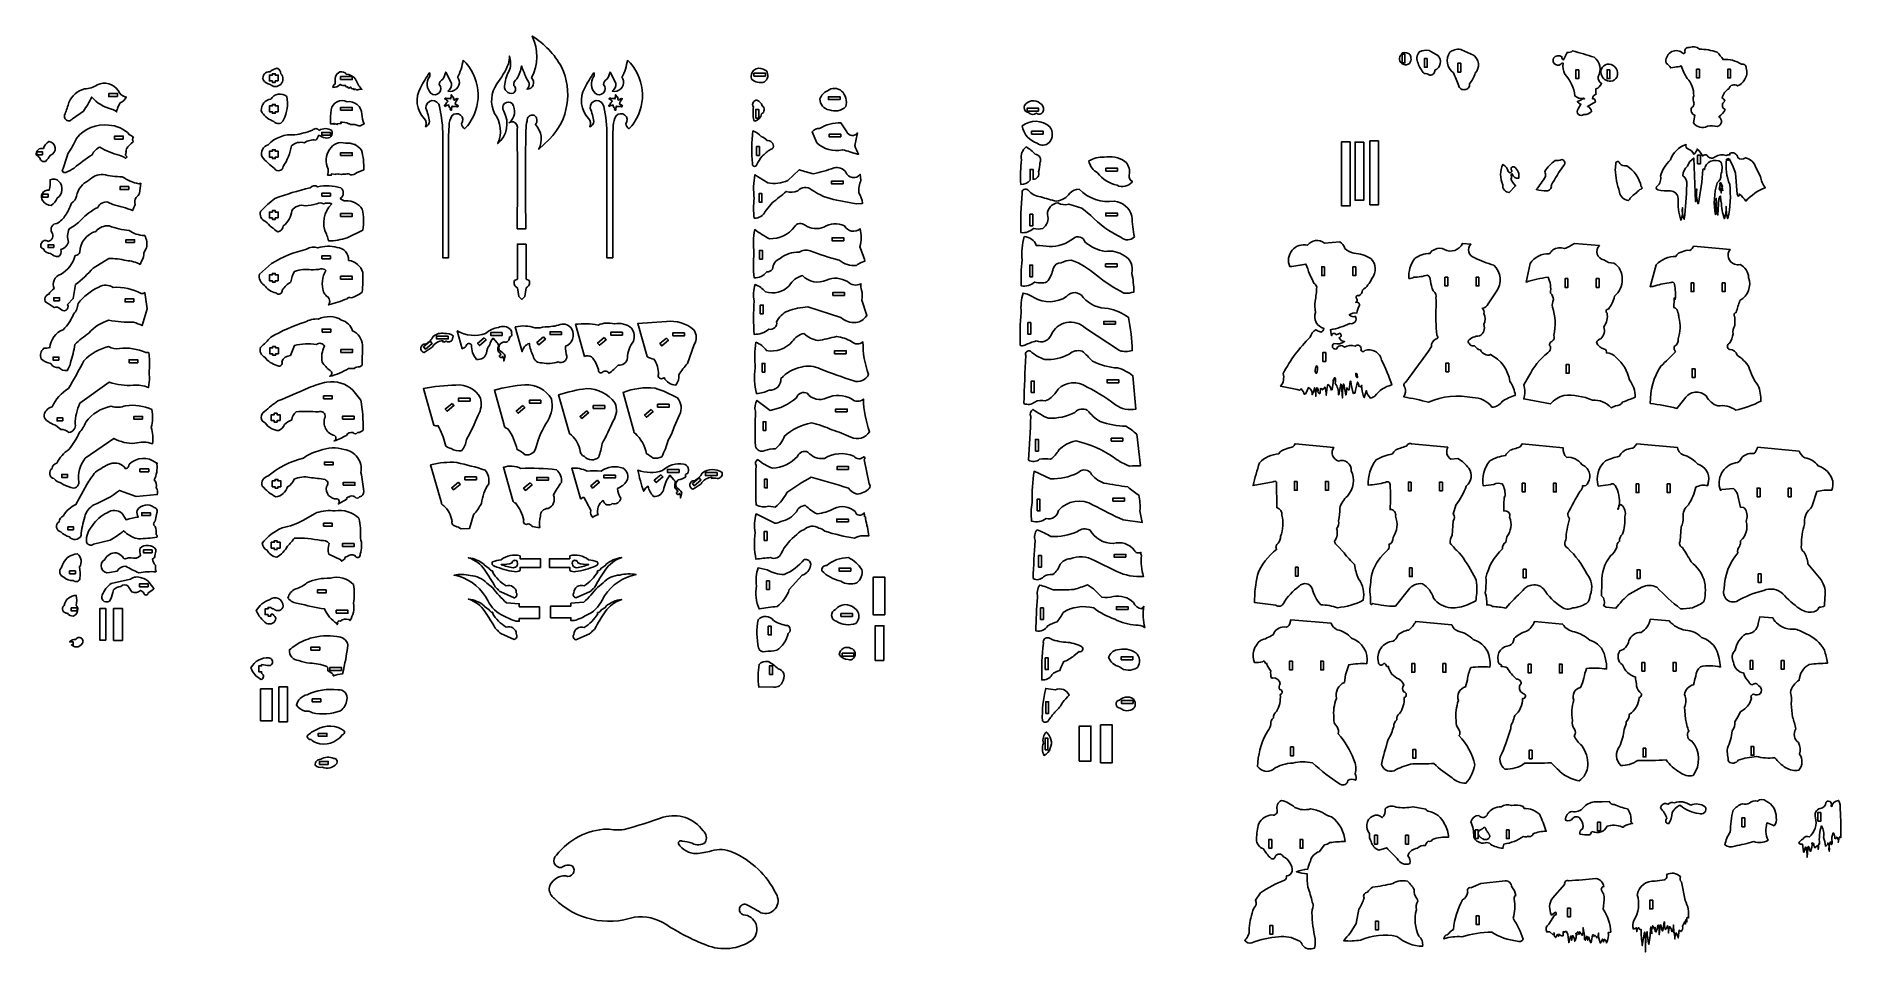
# Model space of a CAD drawing. Extents: x -446 to 1418, y -543 to 403.
import ezdxf

# ---------------------------------------------------------------- set-up
doc = ezdxf.new("R2010")
doc.units = 0
doc.header["$MEASUREMENT"] = 0
doc.layers.add('DXF', color=18, linetype='CONTINUOUS')

msp = doc.modelspace()

# ---------------------------------------------------------------- linework, layer by layer
at = {"layer": 'DXF'}
for points in [[(50.7, 204, 0.005283), (50.7, 306.4, 0.406511), (46.9, 314.4, 0.158749), (42.4, 313.4, 0.380802), (45.7, 333.3, 0.383441), (37.7, 333.3, 0.383441), (36.9, 325.3, -0.359108), (30.6, 291.9, 0.280828), (27.3, 323, -0.267023), (29.7, 353.5, 0.070228), (41.7, 374.4, 0.092407), (42.7, 382.2, -0.170061), (42.9, 368.2, 0.100301), (38, 353.3, 0.619023), (46.8, 344.1, 0.539144), (47.2, 351.9, -0.305969), (50.4, 358.8, 0.101706), (55.2, 372.1, 0.042683), (63.1, 354.2, -0.275811), (60.9, 348.1, 0.661397), (65.7, 359.9, 0.237287), (66.3, 402.9, -0.128816), (96.4, 371.2, -0.317902), (84.2, 296.6), (73, 286.1, 0.331679), (69.5, 311.6, 0.48321), (68.2, 321.2, 0.513139), (61, 315.4, 0.053177), (59.8, 305.5, 0.008866), (59.7, 204)], [(1264.3, 329.3, 0.271853), (1266.7, 333.4, -0.158687), (1266.3, 341.4, 0.196031), (1259.6, 359.2, -0.053166), (1253.5, 372.1, -0.044395), (1246.8, 370.8), (1242.6, 370.1, 0.05895), (1237.9, 375.1, -0.307132), (1242.3, 386.1, -0.307132), (1254.2, 386.1, 0.414214), (1256.2, 385.1, 0.414214), (1257.3, 387.2, -0.536346), (1261.9, 391, -0.288107), (1272.3, 389.5, -0.07316), (1290.5, 386.3, -0.055022), (1296.6, 378.7, -0.173343), (1315.7, 373.8, -0.533606), (1320.4, 370, -0.263308), (1318.7, 357.7, -0.213045), (1311.7, 351.5, 0.51517), (1302.6, 348.6, 0.193253), (1295.6, 339.1, -0.311174), (1298.4, 335.6, 0.653827), (1299, 327.1, -0.119371), (1292.4, 319.6, -0.666105), (1290.7, 309.5, 0.12998), (1280.5, 309.8, -0.378909), (1266.2, 313.3), (1267.5, 321.2, -0.45681)], [(-5.1, 378.2, -0.362478), (1.9, 313.8, -0.039943), (-3.6, 307.3, -0.244562), (-6.9, 312.5, 0.409803), (-7.8, 321.4, 0.409803), (-16.7, 320.6, 0.139793), (-19.7, 310.5), (-20.2, 300), (-20.2, 174), (-26.2, 174), (-26.2, 300, 0.060832), (-29.5, 330.1, 0.411048), (-37.3, 336.3, 0.411048), (-43.6, 328.5, -0.041288), (-39.7, 314.7, -0.280435), (-43.9, 309.4, 0.314428), (-45.5, 317.8, -0.323424), (-49.2, 349.5, -0.028763), (-39.8, 365, -0.277456), (-40, 361, 0.341839), (-38.5, 343.9, 0.401284), (-29.8, 344.3, 0.401284), (-29.8, 353, -0.257352), (-26.2, 358.4, 0.112607), (-23.1, 365.8), (-17.1, 354.2, -0.272092), (-20.9, 346.1, 0.534183), (-9.1, 357.1, 0.116732), (-10.9, 360.1, 0.085855)], [(164.7, 378.2, -0.362478), (171.7, 313.8, -0.039943), (166.2, 307.3, -0.244562), (162.9, 312.5, 0.409803), (162, 321.4, 0.409803), (153.1, 320.6, 0.139793), (150, 310.5), (149.5, 300), (149.5, 174), (143.5, 174), (143.5, 300, 0.060832), (140.3, 330.1, 0.411048), (132.4, 336.3, 0.411048), (126.2, 328.5, -0.041288), (130.1, 314.7, -0.280435), (125.8, 309.4, 0.314428), (124.3, 317.8, -0.323424), (120.5, 349.5, -0.028763), (130, 365, -0.277456), (129.7, 361, 0.341839), (131.3, 343.9, 0.401284), (140, 344.3, 0.401284), (140, 353, -0.257352), (143.5, 358.4, 0.112607), (146.7, 365.8), (152.7, 354.2, -0.272092), (148.9, 346.1, 0.534183), (160.6, 357.1, 0.116732), (158.9, 360.1, 0.085855)], [(966.7, 373.7, -0.37681), (962.5, 378.9, -0.303321), (964, 383.5, -0.473892), (968.6, 385.6, -0.471603), (974.2, 380.3, -0.628437)], [(987.8, 364.3, -0.082761), (981.5, 374.8, -0.301496), (982.9, 386.5, -0.177306), (992.9, 388), (1002.1, 382.9, -0.539538), (998.8, 367.8, -0.457344), (993.6, 362.6, 0.184043)], [(1023.5, 351.7, 0.0213), (1018.1, 364.9, -0.402241), (1014.3, 386.3, -0.094282), (1019.1, 388.6, -0.169088), (1025.7, 389.1, 0.023588), (1038, 383.7, -0.484453), (1040.6, 364.6, -0.097182), (1034.6, 353.7, -0.506102), (1029.7, 347.7, -0.417311)], [(1130.4, 375.3, -0.400393), (1123.6, 373.5, -0.400393), (1121.5, 380.2, -0.386309), (1130.2, 381.6, 0.383209), (1131.8, 378.3), (1135.5, 386.1, 0.227334), (1141.2, 387.7, -0.014727), (1163.4, 381, -0.392898), (1167.5, 361, 0.318258), (1171.1, 354.1, -0.214113), (1165.3, 348.3, 0.07993), (1165.4, 343, 0.284661), (1161.8, 338.3, -0.492451), (1164.7, 335), (1156.6, 330.2, -0.307528), (1160.8, 325, -0.232798), (1152.9, 322, -0.387145), (1147.2, 322.1, -0.387145), (1146.9, 327.8), (1149.8, 332.5, -0.177374), (1146.2, 335.5, 0.072653), (1152.4, 338.8, -0.218476), (1143.5, 341.1, 0.164226), (1133.1, 363.6, -0.13015), (1131.4, 374.9)], [(1180.6, 356.5, -0.386075), (1170.8, 363.6, -0.524345), (1178.8, 374.1, -0.500459), (1187.1, 360.9, -0.29117)], [(-368.5, 327.5, -0.151205), (-388.8, 339.9, -0.039662), (-397.5, 325.3), (-408.7, 317.6, -0.414214), (-415, 316.2, -0.414214), (-416.4, 322.5, 0.027552), (-412.5, 334.5, -0.227999), (-396.3, 348.3, 0.122122), (-383.2, 352.5, -0.385261), (-361.6, 346.7, 0.26824), (-353.1, 340, -0.158623), (-359.5, 334), (-362, 329.6, 0.346473), (-362, 327.7, 0.347062), (-362.9, 324.6, 0.147976)], [(-211.6, 357.8, 0.209844), (-204.6, 353.1, 0.411029), (-193.6, 353.1, 0.411029), (-193.5, 364.1, 0.297543), (-197.1, 369.7, 0.132417), (-204.7, 366, 0.562513)], [(-109.9, 348.1, -0.116519), (-116.2, 358.4, 0.204285), (-125.8, 363.7, 0.642877), (-137, 360.8, 0.089385), (-137.3, 353.6, 0.256003), (-139.7, 349.8, 0.208768), (-132.2, 353.1, 0.248472), (-126.6, 352, 0.344809), (-126, 350.4, 0.344809), (-124.3, 350.7, 0.656931), (-122.6, 349.4, 0.333524), (-121.7, 349.6, 0.333524), (-121.5, 350.5, 0.629991), (-118.5, 348.8, 0.390482), (-117.8, 347.7, 0.390482), (-116.7, 348.4, 0.242312), (-113, 347.7), (-110, 348), (-109.7, 347.8)], [(305, 368.7, 0.311805), (295.4, 367.8, 0.311805), (292.9, 358.5, 0.265532), (306.2, 355.6, 0.423932), (308.2, 366.9)], [(-212.6, 323.8, 0.174454), (-200.6, 314.9, 0.614417), (-190.6, 316.5, 0.163396), (-187.3, 340.6, 0.447509), (-203.8, 337.8, 0.376315), (-213.7, 326.2)], [(-109.8, 322.4, 0.450195), (-125, 335.2, 0.50369), (-141.4, 326.8, 0.051228), (-142, 313.1), (-142.2, 312.5), (-141.7, 312.3, -0.23533), (-138.2, 311.8), (-138.4, 312.7), (-135, 311.6), (-135.2, 312.4), (-131, 312.7), (-131.8, 314, -0.181172), (-123.3, 312.2, -0.612807), (-121.7, 311.6, -0.141119), (-112.8, 310.1, 0.118001), (-107.5, 312.3, -0.051525)], [(-13.2, 332.6, -0.181215), (-10.3, 338.3, 0.401448), (-13.8, 336.7, -0.613402), (-14.7, 338.9), (-17.3, 342.4, -0.108454), (-18.1, 338, 0.292398), (-22.1, 338.1, 0.352473), (-23.1, 339, 0.352473), (-24.2, 338.2, -0.123761), (-20.8, 335.5, 0.254776), (-23, 331.9, 0.414214), (-24.3, 331.5, 0.414214), (-23.9, 330.3, -0.135341), (-20, 331.9, 0.246301), (-18, 328.1, 0.414214), (-18.3, 326.9, 0.414214), (-17, 326.5, -0.1331), (-16.4, 330.7, 0.246305), (-12.2, 330.6, 0.414214), (-11.2, 329.7, 0.414214), (-10.3, 330.7, 0.25182)], [(156.5, 332.6, -0.181215), (159.5, 338.3, 0.401448), (155.9, 336.7, -0.613402), (155, 338.9), (152.4, 342.4, -0.108454), (151.7, 338, 0.292398), (147.7, 338.1, 0.352473), (146.7, 339, 0.352473), (145.6, 338.2, -0.123761), (149, 335.5, 0.254776), (146.7, 331.9, 0.414214), (145.5, 331.5, 0.414214), (145.8, 330.3, -0.135341), (149.8, 331.9, 0.246301), (151.8, 328.1, 0.414214), (151.5, 326.9, 0.414214), (152.8, 326.5, -0.1331), (153.3, 330.7, 0.246305), (157.6, 330.6, 0.414214), (158.5, 329.7, 0.414214), (159.4, 330.7, 0.25182)], [(296.3, 315.1, 0.311512), (303.2, 322.5, 0.571287), (303.9, 331, 0.221306), (298.5, 336.7, 0.632926), (294.8, 330, 0.086556), (295.3, 316, 0.251461)], [(386, 346.2, 0.361689), (371.4, 346.4, 0.215101), (363.5, 338, 0.374224), (373.2, 326.8, 0.30181), (390.2, 330.1, 0.27636)], [(590.9, 333.5, 0.476628), (574.8, 331.1, 0.451572), (579.1, 323.9, 0.389156), (587.2, 323.2, 0.59888), (594.6, 326.6, 0.338969)], [(-360.4, 279.9, -0.088168), (-380.3, 288.4, 0.176419), (-388.5, 280.5, 0.026382), (-407, 266.7, -0.056389), (-415.6, 262.2, -0.503282), (-419.3, 264.1, 0.034197), (-413.6, 281.3, 0.040027), (-404.5, 297.3, -0.268293), (-371.4, 310.8, -0.219714), (-349.9, 301, -0.153794), (-345.7, 298.5, 0.275276), (-346.1, 293.8, 0.096712), (-352.8, 286.4, 0.106111), (-353.4, 281.9, 0.489135), (-352.6, 278.7, -0.313931), (-354.1, 276.6, 0.141398)], [(-153.9, 305.5, 0.499999), (-160.7, 305.8, -0.055437), (-179.1, 301, 0.229509), (-206.4, 290.8, 0.440745), (-212.9, 278.1, 0.038538), (-199.9, 266.1, 0.331768), (-194.7, 264, 0.331768), (-191.1, 268.3, 0.107474), (-182.5, 289.6, -0.250874), (-168.9, 292.8, -0.190106), (-157.4, 295.5, 0.129261), (-154.4, 300.6, 0.048274), (-147.5, 297.8, 0.641123), (-140.7, 305.3, 0.301441)], [(315.4, 287.7, 0.520043), (308.7, 295, 0.1908), (302.8, 299.1, 0.169067), (294.3, 305, 0.053036), (293.9, 271.4, 0.402849), (295.2, 268.5, 0.402849), (298.1, 269.8, -0.083721), (304, 278.9, -0.027495), (312.4, 286, 0.21511)], [(403, 281), (403.5, 281.1, -0.03972), (399.6, 289.9), (400.7, 294.9), (402.5, 303, -0.559003), (391.2, 304.1), (385.3, 313.3, 0.155611), (363.2, 307.4, 0.271985), (355.4, 304), (360.5, 292.8, 0.263327), (386.8, 285.6, -0.023461), (402.3, 280.9)], [(601.1, 309.3, 0.368837), (572.5, 310.1, 0.28261), (588.1, 292.4, 0.383333), (600.4, 293, 0.352817)], [(-436.7, 273.6, -0.471708), (-442.5, 277.1, 0.089429), (-446.2, 280.3, -0.557279), (-438.8, 286.7, -0.165424), (-433.1, 294.2, -0.353523), (-426.5, 287.7, -0.353523), (-431.5, 279.9, -0.06728)], [(-144.8, 260.7), (-145.2, 259.5), (-141.4, 259.2), (-141.2, 260.6), (-136.7, 260), (-136.9, 260.6), (-134.1, 260.2), (-134.2, 260.7), (-131, 260, -0.070914), (-126.2, 260.4, -0.313633), (-121.6, 259.8, 0.248869), (-115.3, 261.9), (-107.8, 264.8, 0.074122), (-110.1, 285.3, 0.260438), (-126.7, 292.4, 0.338869), (-143, 285.9, 0.275171), (-144.6, 265.7, -0.071033)], [(580.7, 254.2), (580.7, 265.3), (583.7, 265.3), (583.7, 255.2, 0.5413), (589.5, 262.9, 0.068903), (590.8, 272.1, 0.54832), (585.9, 281, 0.09879), (576.5, 288.5, 0.279069), (571.8, 275.4, 0.044036), (571, 249.8, 0.254701)], [(1300.1, 275.8, 0.124088), (1303.5, 249.7, -0.084798), (1301.6, 214.6), (1301.2, 214.7, -0.06183), (1299.7, 227, -0.098668), (1298.1, 214.3, -0.076545), (1294.8, 232), (1294.2, 232.3), (1293.9, 237.9, 0.340851), (1293.1, 234.8), (1292.6, 235.5), (1292.3, 234.7), (1291.4, 218.7), (1291.3, 218.2, -0.121051), (1290.4, 222.3), (1290, 221, 0.028956), (1289.6, 235.4), (1288.8, 218.4), (1288.7, 218.4, -0.123788), (1290.7, 251.4, 0.270496), (1294.3, 259.6, 0.167673), (1294.7, 272.7, 0.567799), (1277.6, 265.1, 0.33171), (1276.8, 265.8, 0.33171), (1275.9, 265.2, -0.02372), (1271.3, 230.2), (1270.8, 229.8, -0.106122), (1269.4, 245.1), (1268.5, 232.9), (1268.3, 232.1), (1266.4, 276.9, 0.169334), (1259.9, 268.6, 0.203336), (1255.1, 258.8, -0.30463), (1259.1, 249.3, -0.019563), (1256.6, 213.9, -0.15635), (1254.8, 225.8, -0.111317), (1253.1, 212.8, -0.088649), (1250.2, 235.3, 0.371351), (1242.3, 243.2, -0.0769), (1229.3, 244.3, -0.656951), (1228.5, 248.1, 0.291437), (1232.1, 258.4, -0.150829), (1242.4, 275.1, -0.236912), (1258.4, 290.9, 0.405704), (1260.2, 286.4, -0.217414), (1266.5, 280.9, 0.174963), (1269.9, 286.3, -0.097941), (1275.6, 279.1, -0.570603), (1281.1, 278.6, 0.424324), (1288.5, 278.4, -0.201517), (1300, 279.8, -0.147702), (1303.2, 280.1, 0.387929), (1303.7, 281.9, -0.499323), (1311.9, 277.5, 0.367325), (1319.9, 277.1, -0.287107), (1330.5, 267.2), (1335.3, 257.9, 0.108693), (1340.2, 246.4, 0.114992), (1320.3, 232.6, 0.052741), (1313.8, 239.8, -0.423593), (1312.1, 237.6, -0.129622), (1311.6, 240.7, -0.285479), (1311.2, 239.6), (1309.6, 261.5, 0.029689), (1303.2, 276, 0.403617), (1302.6, 274.7, 0.341173), (1302.9, 275.8, 0.341173), (1301.9, 276.4, -0.187255), (1301.3, 274.7, 0.361535), (1301.2, 275.7, 0.361535)], [(407, 230.1), (407.7, 230.3, 0.096243), (403.7, 241.2, -0.105097), (405.9, 254.1), (405.2, 260.2, -0.597808), (390.3, 262.5, 0.297954), (378.1, 267, -0.047431), (356.9, 260.8, -0.032827), (342.2, 264.9), (330.3, 253.9, -0.152928), (309.6, 251.4), (296.3, 259.8, 0.066998), (295.5, 235.2, 0.061067), (295.7, 215, 0.316311), (307, 221.9), (314.1, 230.9, 0.024598), (328.8, 242.5, 0.172977), (340.6, 243.1, -0.405076), (354.8, 244.3, 0.109796), (381, 233.5), (401.1, 229.6)], [(678.6, 273.6, 0.183729), (657.1, 278, 0.142284), (641.4, 274, 0.224066), (650.5, 261.6, 0.17031), (670.5, 248.9, 0.342539), (686, 252.2, 0.414214), (686.1, 253.3, 0.414214), (685, 253.5, -0.300609), (683.5, 261.4, 0.223602)], [(1077.3, 255.3, 0.055691), (1082.3, 248.3), (1075.8, 241.4, -0.421507), (1069, 249.5, -0.214236), (1069.2, 270.4, -0.239636), (1074.8, 263, 0.414214), (1077.3, 262, 0.414214), (1078.2, 264.5, -0.349776), (1078.2, 267.3, -0.349776), (1080.9, 267.9, -0.293918), (1085.6, 256.1, -0.395706), (1078.9, 260.6, 0.507028), (1077.7, 259.4, -0.355642)], [(1123.1, 274.5, 0.125618), (1130.1, 275.4, -0.303567), (1133.1, 272.9, -0.303567), (1131.9, 269.1, 0.043795), (1119.2, 248.6, -0.483626), (1114.4, 243.2, -0.062971), (1103.7, 244.4, 0.024761), (1113.3, 258.1, 0.074599), (1112.4, 263.1, -0.081654)], [(1186, 272, -0.38306), (1188.2, 273.4, -0.38306), (1189.9, 271.4, 0.232029), (1197.1, 268.9, -0.219811), (1212, 247.4, -0.32184), (1213, 246.3, -0.32184), (1212.2, 245, 0.144034), (1207.4, 241.4, 0.096515), (1199, 233.1, -0.329526), (1189.7, 241.9, -0.058169), (1185.1, 265.1, 0.043149)], [(-372.1, 231.5, 0.340618), (-382.6, 226, 0.095718), (-399.6, 213.2, -0.066687), (-412, 203.8, 0.186635), (-412.9, 190.1, -0.253059), (-420.7, 182.7, -0.294033), (-423, 175.2, -0.197685), (-431.3, 178.6, -0.313135), (-438.8, 183.2, -0.549692), (-440.8, 189, -0.520344), (-434, 191, 0.580914), (-430.2, 200.3, -0.54402), (-424.9, 209.5, 0.156265), (-416, 218, 0.093954), (-409.9, 230.4, 0.238536), (-404.5, 237.7, -0.244503), (-392, 253.7, -0.225834), (-377, 260, 0.047813), (-357.4, 257.7, 0.097842), (-340.2, 250.4), (-338.1, 251), (-339.5, 240.7, -0.125082), (-342.9, 236.2, 0.282894), (-343.9, 229, 0.055578), (-346.5, 222.7, 0.051658), (-367.2, 229)], [(-430.8, 228.1, -0.235566), (-439.4, 232.7, -0.303827), (-439.8, 240.5, -0.303827), (-432.8, 243.9, 0.07217), (-431.8, 254.6, -0.306292), (-422.7, 252.9, -0.465643), (-424.5, 235.6, -0.147698)], [(-145.8, 196.9, -0.07799), (-144.2, 191.4, 0.065173), (-124.9, 194.5), (-108.8, 202.6, 0.091128), (-109.3, 224.2, 0.276091), (-126.3, 232.7, -0.191006), (-132.1, 235.4, 0.548715), (-131.6, 246.2, 0.133352), (-155.4, 247.3, 0.385427), (-163.3, 246.2, 0.031768), (-199.8, 235.2, 0.027901), (-214.2, 222.3, 0.442194), (-209.2, 211.6, 0.055935), (-196.4, 200.7, 0.312977), (-190.9, 207, 0.217821), (-182.2, 222.6, -0.319935), (-168.2, 227.8, 0.093806), (-156.3, 229.8, -0.271815), (-149.5, 229.8, -0.189915), (-140.8, 229.7, 0.333897), (-146.3, 198.3)], [(643.3, 217.7, 0.091996), (674.6, 195.2, 0.404709), (688.4, 195.5, -0.035675), (685.9, 216.9, 0.309047), (667.9, 232.5, -0.239344), (631.4, 244.8, 0.229743), (621.8, 240.8, -0.220299), (607.9, 232.5, -0.035043), (591.7, 237.1, -0.234345), (578.8, 243.8, 0.34196), (574.3, 244.6, 0.34196), (572.4, 240.5, 0.026962), (571.2, 200, 0.222439), (584.3, 204.4, 0.12653), (593.8, 204.2, 0.323519), (598.6, 218.7, -0.386428), (609.4, 230.8, 0.224644), (620.6, 229.5), (634.2, 225.1)], [(-353.2, 171.2, 0.066847), (-371.3, 173.3), (-387.3, 163.4, -0.044646), (-405.7, 146.4), (-408, 132), (-413.8, 125.7, -0.405536), (-415.4, 119.9, -0.405536), (-421.3, 121.4, 0.296534), (-427.6, 122.7, 0.050975), (-436.1, 128.1, -0.562707), (-433.1, 136.4, -0.11756), (-427.8, 142.2, -0.434313), (-421.2, 156.9, 0.194509), (-405.8, 176.4, 0.294244), (-401.1, 180, -0.323991), (-384.7, 201.3, -0.257177), (-370.8, 206.9, 0.070437), (-350.2, 202.3, 0.139675), (-334.8, 196.9), (-334.1, 197.1, -0.177549), (-332.3, 184.2), (-334.9, 179.1, -0.160829), (-337.2, 171.1), (-338.8, 167.2, 0.113633)], [(406.2, 169.1), (410, 170.6, 0.023614), (404.8, 185.5, 0.135666), (405.1, 204, -0.483646), (388.9, 207.1, 0.256539), (367.6, 205.7, -0.239439), (348.3, 207.6, 0.487249), (337.3, 205.9, -0.241483), (311.5, 193.7, -0.045587), (296.2, 203.2, 0.073668), (295.4, 179, 0.051902), (295.5, 153.5, 0.258628), (308.6, 159.6, 0.265559), (314.5, 162.3, -0.286219), (322.6, 173.4, -0.192923), (342, 179.8, -0.248489), (353.6, 181.1, 0.023603), (383.5, 171.5, 0.200889), (401.3, 166.2, -0.090177)], [(60.1, 188.1), (60, 152), (63, 150.5, -0.414214), (60, 143), (58.5, 134), (55.5, 131.1), (52.5, 134), (51, 143, -0.414214), (48, 150.5), (51, 152), (51, 188.1)], [(678.1, 176.1, 0.19593), (658.2, 180.6, -0.131554), (637.4, 190.4, 0.518138), (625.5, 194.1, -0.173201), (600.5, 185.6, 0.031163), (587.1, 186.8, 0.302616), (574.6, 195.9, 0.08758), (572.5, 171.7, 0.040314), (571.5, 145, 0.228738), (585.4, 148.9, 0.155934), (598.1, 149.1, 0.137815), (604.5, 163.1, -0.345348), (612.8, 168.8, -0.115894), (623.2, 171.6, -0.093744), (649.2, 156.2, 0.050996), (677.7, 137.5, 0.084505), (688, 138.7, 0.036279), (685.9, 158.2, 0.337128)], [(875.1, 129.1, 0.047491), (876.8, 143.9, 0.234923), (873.9, 147.7, -0.028901), (865.7, 167.5, -0.037571), (849.1, 165, -0.629233), (867.4, 187, -0.416261), (884.9, 189.3), (900.8, 190.6, -0.182092), (905.9, 183.7, 0.119958), (915.3, 178.7, -0.122348), (932.7, 173.3, -0.394744), (933.9, 152.6, -0.134621), (924.1, 140.7, -0.25676), (920.4, 134.8, 0.414214), (917.8, 134.4, 0.414214), (918.2, 131.8, -0.467783), (917, 127.9, -0.611789), (921, 124.9, 0.070171), (918.2, 116.8, 0.228046), (910.5, 115.2, 0.352821), (916.8, 113.7, -0.315788), (916.4, 107.8, -0.315788), (910.9, 106.2, -0.075713), (891, 99.8), (892.2, 93.6, -0.344148), (894.3, 96, -0.344148), (897, 94.6), (900.9, 96.1, -0.659263), (899.9, 91.5, 0.259279), (905.6, 87.5, -0.222021), (894.6, 85.5, 0.414214), (893.3, 81.5, 0.414214), (897.4, 80.1, -0.590501), (905.4, 81.7, -0.226977), (916.4, 82.9, -0.344725), (921, 83.3, -0.344725), (922.5, 78.9, 0.303347), (924.2, 77.3, 0.303347), (926.4, 78.2, -0.463089), (943.9, 68.4, -0.040667), (954.4, 42.7, 0.181923), (937, 31.3, -0.097345), (932.5, 29.1, -0.171096), (928.1, 37), (926, 29.7), (925.6, 30.4), (925.5, 31.2), (925.3, 30.7, -0.091657), (923.2, 42.4, -0.396875), (922.9, 40.9, -0.396875), (921.4, 41.1), (920.2, 41.4, 0.166395), (919.1, 45.7, 0.039908), (916.5, 34.6), (915.7, 34.2), (915.4, 35), (914.6, 33.9, -0.046162), (912.1, 46.6), (911.6, 46.4), (911.4, 46.8), (910.3, 37.6, -0.358177), (908, 39.8), (907.3, 32.9, -0.505758), (906.8, 32.5), (904.8, 43.6), (904.4, 43.8, 0.044322), (903.3, 29.3), (902.5, 41.5, 0.218035), (901.6, 43.6), (899.6, 32.4), (899.3, 32.7, 0.164827), (895.9, 44.6, 0.217397), (895.5, 50.3, 0.173446), (894, 46.4, 0.228854), (893.8, 47.7, -0.043637), (892.8, 38, -0.479499), (892.3, 38.4), (891.7, 37.4, 0.274841), (888.3, 43.2, 0.032108), (886.7, 32.1, 0.105945), (885.1, 40.5, 0.102712), (882.9, 37.7, 0.431514), (880.7, 38.9, -0.070293), (879.9, 33.6, -0.436876), (878.3, 37.3, 0.256959), (877.1, 40.1, 0.102784), (875.9, 30.9, 0.084525), (874.7, 39.9, -0.078805), (872.1, 32.7, 0.326468), (868.3, 40), (865.7, 33.8, 0.190871), (864.2, 33, 0.079354), (860.7, 38.9, -0.532175), (856.7, 38.2), (839.5, 41.4, 0.244664), (842.1, 54.7, -0.074359), (870, 92, -0.18052), (876, 99.8, 0.109339), (881.1, 97.4, 0.323496), (884.3, 101, -0.445238), (875.5, 117.7, -0.075018)], [(1000.1, 123.5, 0.087271), (999.9, 132.5, 0.326799), (997.3, 139.8, -0.089287), (994.3, 150.4, 0.272998), (991.3, 156.2, -0.070878), (977.2, 153.9, -0.127179), (972.1, 152.7, -0.182057), (978, 173, -0.19212), (993.7, 178.4, -0.249244), (999, 182.5, -0.279101), (1008.8, 182.5, 0.429022), (1027.3, 188.8), (1036.1, 188, 0.5564), (1039.6, 174.2, 0.04229), (1059.7, 166.4, -0.392091), (1062.4, 139), (1054, 126.6, -0.288286), (1047.8, 121.8, -0.344339), (1049.5, 116.6, -0.247858), (1049.4, 105.3, -0.389024), (1044.9, 93.3, 0.216282), (1033.2, 88.2, 0.421704), (1039.9, 83.1, 0.196148), (1045.9, 78.9, 0.2253), (1050.5, 74.5, 0.286851), (1056.3, 74.2, -0.243235), (1076.5, 46.4, -0.123853), (1082, 31.9, 0.077166), (1068.3, 25.7, -0.268274), (1057.8, 19.9, 0.238684), (1037.9, 29.7, 0.15295), (992.3, 25, 0.014348), (966.8, 30.5, 0.24836), (968, 40.3, -0.542431), (968.8, 45.6), (984.8, 67.3, 0.034189), (995.3, 82.5, -0.305491), (999.6, 90.1, 0.33115), (1001.8, 91.6, 0.33115), (1000.9, 94.1, -0.036238)], [(1120.3, 123, -0.116959), (1121.4, 130.8, 0.212324), (1118.3, 137.6, 0.142109), (1115.9, 154, 0.03549), (1093.1, 149), (1097.3, 168.2, -0.271066), (1117.3, 178.1, -0.066568), (1120.8, 182.3, -0.213342), (1132.9, 183.5, 0.068728), (1143, 188.9), (1168.9, 186.6, 0.616942), (1173.5, 172, 0.189684), (1183.8, 168.6, -0.281247), (1192.4, 151.8, -0.241575), (1184.4, 134.3, -0.131677), (1178.2, 121.1, 0.356631), (1175.9, 119.6, 0.356631), (1176.9, 117, -0.194725), (1173.5, 102.8, -0.294035), (1170.4, 90.4, 0.242109), (1166, 86.6, 0.220395), (1174, 79.7, -0.451285), (1176.2, 75.8, -0.231559), (1186.2, 71.1, -0.17761), (1199.9, 48.1, -0.159738), (1205.9, 30.2, -0.022236), (1193.2, 25.2, -0.230764), (1185.7, 21.2), (1181, 19.2, 0.220817), (1161.7, 27.2, 0.117558), (1132, 31.9, 0.125957), (1118.2, 23.2), (1090.8, 28.4, 0.141157), (1090.7, 42.9), (1096.1, 51.9, -0.114339), (1115.5, 76, 0.337711), (1118.2, 82.3, -0.540059), (1119.9, 87.7, 0.377363), (1121.9, 94, 0.138016)], [(-146.1, 134.4, -0.469591), (-144.2, 125.4, 0.042404), (-125, 131.8, -0.344365), (-120.9, 132.8, 0.125449), (-109.5, 138.6, 0.032417), (-108.6, 159, 0.280218), (-123.4, 171.4, 0.39726), (-135.3, 184.8, 0.145242), (-155.3, 184.3, 0.250915), (-166.8, 182.8, 0.08358), (-203, 168.2), (-215.5, 157.1, 0.335357), (-210.5, 145.9, 0.196001), (-198.5, 137.8, 0.329564), (-194.2, 136.9, 0.329564), (-192.1, 140.7, -0.098514), (-183, 149.1, -0.108689), (-179.2, 160, -0.115652), (-162.1, 161.7, 0.063833), (-152.2, 162.5, -0.285928), (-147, 160.9, 0.212194), (-149.3, 138.8, 0.11571)], [(1250.1, 117.5, 0.312507), (1245.9, 122.6), (1246.1, 131.4), (1246.2, 132.6), (1246.9, 131.7), (1246.8, 131.8), (1247.3, 131, 0.06477), (1246.5, 146.5, 0.614849), (1242.9, 148.5, 0.036786), (1226.4, 145.1, -0.081869), (1221.4, 144.2), (1227.7, 166.9, -0.20685), (1247.8, 175.5, -0.247556), (1254.3, 180.2, -0.149476), (1262.4, 181.7, 0.168959), (1266.2, 186), (1304, 182.6, 0.523679), (1308.5, 167.4, 0.09351), (1314.2, 167, -0.270602), (1323.1, 153.6, -0.360681), (1314.1, 129.9, 0.026576), (1310.3, 117.6, 0.596998), (1308.7, 113), (1308.7, 104, 0.160766), (1307, 95.5, -0.090639), (1303.3, 85.8, 0.327617), (1301.1, 82.4, 0.327617), (1303.6, 79.2, -0.359741), (1311.1, 73.5, -0.097512), (1323.4, 61.6, 0.101254), (1332.7, 42.4, -0.11815), (1335.7, 26, -0.060894), (1309.7, 16.6, 0.198074), (1291.2, 21.1, -0.195014), (1279.4, 31.2, 0.472289), (1257.1, 28.7), (1248.9, 18.6, 0.029341), (1221.5, 23.7, -0.154278), (1232.4, 62.2, 0.021044), (1247.5, 77, -0.25252), (1246.3, 82.4, 0.347296), (1250.2, 90.5, 0.159481), (1251, 112.3, 0.089142)], [(401, 107.2, 0.224975), (411.4, 113.9), (412, 114), (412.1, 114.6), (406.7, 130.4, 0.112556), (406.6, 140.6, -0.085261), (405.9, 147.2, -0.324911), (392.2, 149.4, 0.24005), (370.3, 151, -0.317447), (345.5, 155.6, 0.206699), (331.8, 145.2, -0.29426), (307.2, 139, 0.125668), (296.5, 146.4, 0.123917), (295.6, 129.3, 0.033776), (295.5, 95, 0.187074), (310.6, 100.4, 0.554852), (318.8, 108, -0.180563), (330.3, 119, -0.072645), (351, 123.3), (385, 112.5, 0.193502)], [(-345.6, 107.4, -0.040123), (-371.1, 109.5, 0.146371), (-391.8, 96.3, 0.04775), (-406.3, 84.5, -0.032719), (-410.6, 65.9, -0.088503), (-414.2, 57.5, -0.249602), (-422.7, 60.9, -0.35576), (-431.2, 64.8, -0.095694), (-441.2, 69.7, -0.29265), (-438.4, 80.6, 0.060085), (-432.1, 81.3, -0.283602), (-418.4, 99.8, 0.10641), (-407.5, 116, 0.175645), (-403, 126.8, -0.128116), (-381.5, 143.7, -0.297314), (-366.6, 143.4, -0.148427), (-337.7, 137.1, 0.186675), (-334.1, 138.1), (-331.7, 121.2), (-336.8, 104, 0.052593)], [(575.2, 83.7, -0.054869), (587, 88.2, 0.409365), (602.4, 94.2, -0.531728), (637.9, 101.3), (673.1, 78.2, 0.149661), (686.3, 78.3, 0.032556), (682.5, 112.5, 0.098612), (661.3, 121.7, -0.213562), (635.6, 132.9, 0.532854), (618.3, 134, -0.28177), (584.7, 132.9, 0.099827), (573.4, 137.6, 0.103907), (571.6, 117.6, 0.040431), (570.5, 83.5, 0.188303)], [(-142.4, 57.5, -0.664264), (-142.9, 51.7, 0.095776), (-123.5, 59.9, 0.08234), (-117.8, 59.9, -0.165259), (-111.9, 61.4), (-109.4, 63.2), (-109.2, 84, 0.282917), (-119.3, 98.6, 0.255359), (-130.7, 109.8, 0.246172), (-154.8, 110.8, 0.164045), (-168.5, 107.5, 0.061176), (-203.8, 92, -0.022894), (-214.5, 81.5, 0.389535), (-209.9, 71.3, 0.174015), (-197.6, 63, 0.371105), (-193.3, 62.8, 0.371105), (-192.5, 67.1, -0.257107), (-183.6, 73.2), (-179.4, 83.6, -0.094312), (-156.6, 84.6, -0.489862), (-148.3, 82.7, 0.168397), (-150.8, 66.4, 0.073458)], [(-35.9, 92.8, -0.235065), (-24.3, 95.9, -0.178393), (-15.4, 93.5), (-16.4, 89.1, -0.443147), (-22.7, 88.2, -0.360363), (-26.1, 87.3, -0.338754), (-25.9, 88.4, 0.249973), (-37.1, 81.9, -0.036921), (-45.5, 76.2, -0.389735), (-48.7, 81.3, -0.389735), (-43.9, 85, 0.153619)], [(30, 86.1), (25.9, 90.9, 0.135624), (22.4, 84.1, 0.211392), (19.2, 75.7, -0.357879), (8.8, 69.1, -0.193782), (3.5, 84, 0.319152), (0.3, 85.4, 0.319152), (-2.1, 82.7, -0.101894), (-6, 80.1), (-11.2, 98.5, 0.215095), (18.1, 95.8, -0.164456), (31.4, 101.9, -0.352463), (43.8, 99.9, -0.338956), (44.9, 95.8, -0.6267), (42.7, 92.2, -0.570455), (36.9, 87.1, 0.528264), (32.6, 78.4, -0.096118), (38.4, 72.9), (36.8, 67.5, 0.110646), (36, 72.3, -0.414214), (33.9, 71.1, -0.414214), (32.6, 73.1, 0.335408), (33.8, 74.2, 0.335408), (33, 75.6, -0.396487), (31.6, 82.8, 0.229375)], [(49.2, 102.8, -0.13561), (69, 101.7, 0.08078), (79.7, 102.9, 0.086591), (95.3, 105, -0.362061), (107.1, 100.5, -0.459186), (100.6, 82.7, 0.09789), (102.1, 72.4, -0.575717), (93.1, 66.5, -0.127863), (76.4, 65.5, -0.407795), (67.2, 72.7, -0.072778), (63.3, 85.6, 0.277999), (56, 77.1), (48.7, 102.9)], [(110.9, 105.4, -0.073063), (134.4, 104.6, -0.167706), (151.2, 105.8, -0.238966), (169, 101.3, -0.250496), (170.9, 87.8, 0.169395), (164.7, 70.6, -0.403161), (155.1, 63.1, -0.029188), (145.6, 54.8, 0.474009), (139.1, 56.2, -0.359903), (135.9, 55.7, -0.359903), (134.9, 58.8, 0.081801), (127.7, 71.9, 0.186821), (120.3, 72.2)], [(201.7, 49.9, -0.341091), (197.8, 49.7, -0.341091), (196.6, 53.4, 0.15782), (192.1, 69.5, -0.117954), (184.9, 72), (175.3, 106.1), (204.9, 108.3, -0.210938), (233.3, 99.6, -0.301579), (233.7, 84.5), (226.6, 65, 0.025107), (217.8, 53.3, -0.213071), (214.5, 42.5, -0.270184), (202.5, 50.3, -0.423175)], [(398.5, 46.9, 0.374086), (413.7, 53.6, -0.08905), (408, 87.2, -0.4091), (396.2, 87.7, 0.086947), (380.7, 92.8, -0.020923), (361.5, 88.6, -0.148839), (347, 95.9, 0.192881), (335, 87.5, -0.258902), (308.3, 78.2, 0.148778), (297.4, 86.9, 0.070058), (296.8, 60.3, 0.103841), (297.9, 33.9, 0.101724), (311.1, 37.3, 0.450706), (323.3, 49.3, -0.164394), (344.1, 61, -0.201059), (363.7, 59.3, 0.009868)], [(-346, 42.4, -0.101555), (-370.8, 45.7), (-401, 23.8, 0.11822), (-405.9, 2.5, -0.435459), (-412.4, -6.3, 0.150874), (-420.9, -3.1), (-426.4, 1.1, -0.09207), (-434.3, 5.3, -0.520827), (-435.9, 16.1, -0.207201), (-429.8, 20.1, -0.139508), (-413, 39.1, 0.016226), (-396.9, 67.8, -0.138659), (-371.5, 82.3, 0.180467), (-360, 80.4, -0.142525), (-333.1, 76.1, -0.232994), (-329.7, 75.8, -0.026885), (-329.1, 60, 0.117959), (-329.1, 51, -0.046684), (-330.2, 40.1, 0.116166)], [(668.9, 22.3, 0.218777), (690, 17.9), (686.9, 52.3, 0.107249), (671.1, 60.3, -0.104631), (645.1, 67.4, 0.0236), (634.4, 77.7, 0.259689), (620.9, 74.4, -0.137468), (595.9, 69.1, -0.105136), (581, 77.5, 0.332582), (577, 77, 0.332582), (576.3, 73, 0.006774), (574.3, 23.6, 0.280436), (585.6, 25, -0.232475), (596.4, 26.2, 0.127888), (607.3, 35.1, -0.386185), (635.4, 42.8, -0.049499)], [(-137.9, -9.6, -0.606473), (-138.4, -15.1, 0.038991), (-125.7, -9.3, -0.336832), (-118.8, -6.4, 0.568231), (-114.3, -6.5, 0.208954), (-108.5, -3.9, 0.056965), (-110.9, 27.1), (-119, 37.4, 0.231837), (-145.8, 45.7, 0.039229), (-164.7, 39.8, -0.013842), (-196.6, 26.3, 0.036296), (-210.2, 15.3, 0.651624), (-209.7, 3.6, 0.244251), (-195.5, -4.3, 0.188916), (-189.7, 1.8, -0.138251), (-182.2, 6.7, -0.155493), (-177.7, 15.1, -0.038156), (-154.6, 14.9, -0.648167), (-147.8, 9.4, 0.450754)], [(-23.8, -18, 0.082751), (-31.1, 0.8, -0.177839), (-35.5, 1.4), (-46.1, 39, -0.045721), (-12.5, 42.6, -0.307344), (12.9, 29.2, -0.193077), (10.5, 11.7, -0.03221), (-1.7, -13.6, -0.187057), (-6.8, -25.1, -0.215151), (-17.5, -22.7, -0.104364), (-23.1, -20.4)], [(41.2, -2.6, -0.386818), (37.1, 2.7), (27.3, 37.4, -0.03991), (58.6, 43, -0.267808), (86.3, 28.4, -0.176529), (82.5, 5.8, 0.091079), (70.3, -21.3, -0.430927), (58.9, -29.3, 0.106077), (50.7, -23.9, 0.099135)], [(135, -31.9, -0.404928), (120.2, -31.2, -0.316576), (115.4, -23.6, 0.177579), (104.8, -7.4), (93.6, 32.4, -0.04694), (122.6, 39.1, -0.231018), (151.8, 24.4, -0.252348), (149.9, 5.6, -0.025078), (138.5, -17.8, -0.048204)], [(184.2, -28.3, 0.169927), (172.6, -7.1, -0.56037), (171.4, -4.9), (160.2, 34.8, -0.129098), (193.2, 39.4, -0.054819), (216.3, 29.3, -0.299729), (218.5, 11.8), (213.3, 0.3, -0.057508), (206.8, -14.4, -0.046432), (200.1, -31.5, -0.119234), (191.3, -32.9, 0.085912)], [(-344.2, -17.5, -0.140969), (-365.9, -12.5), (-395.5, -32.7, 0.206247), (-402.2, -57.6, -0.592041), (-410.4, -63, -0.102558), (-420.7, -58.3, -0.185155), (-427.9, -54, -0.64604), (-429.7, -43.5, -0.32863), (-424.9, -37.9, -0.121727), (-412.4, -23.8, 0.060592), (-401.7, -6.7, 0.069447), (-394.9, 4.3, -0.192406), (-368.7, 20.7, 0.165642), (-353.7, 21.3, -0.14363), (-326.6, 17.3, -0.110816), (-327.4, -1.1, -0.12744), (-326.1, -17.9, 0.153267)], [(395.5, -11.2, 0.379908), (414.7, -5.6, -0.0714), (408.4, 28.2, -0.406156), (396.3, 28.4, 0.239046), (370.6, 29.3, -0.354519), (350.5, 34.1, 0.453705), (339.3, 29.6, -0.143729), (312, 16.5), (298.5, 26.7, 0.234787), (297, 15.8, 0.016509), (296.9, -20.4, 0.494739), (306.5, -24.9, -0.06195), (317.5, -23.1, 0.154285), (326.8, -10.1, -0.132285), (354.7, 3.5, -0.062472), (375.9, -3.6, -0.036667)], [(683.7, -41.1, -0.073303), (694.6, -40.9), (691.1, -8.1, 0.041019), (679.7, 0.2, -0.085347), (653.1, 5, -0.084427), (639.8, 16.7, 0.332536), (627, 14.4, -0.127295), (599.6, 8.4, -0.06227), (583.6, 17.5, 0.390633), (581.3, 10.3, -0.011808), (579.1, -34.8, 0.311012), (590.5, -33.9, -0.0659), (601.9, -34, 0.114298), (610.4, -24.4, -0.14724), (627.8, -15.1, -0.107154), (668.2, -32.9, 0.066984)], [(899.3, -35.8, -0.533386), (912.5, -45.8, -0.301785), (908.5, -71.9, 0.138623), (900.6, -84.5, -0.064421), (899.5, -97.4, -0.219933), (897.4, -105.7, -0.248979), (895.2, -118.4, 0.238246), (898.4, -123.2), (905.2, -130.6, 0.061885), (916, -142.6, 0.077266), (920.1, -157.5, -0.219761), (924.8, -179.6, -0.099114), (898.4, -187.2, 0.067175), (881.1, -184.1, -0.1455), (872.2, -167.4, 0.567778), (858.7, -165.1, 0.106608), (842.4, -183, -0.45341), (834.7, -184.6), (812.6, -182, -0.04902), (815.5, -153.5, -0.136273), (835.5, -126.9, -0.443508), (836.9, -120.7, 0.169015), (839.5, -113.7, 0.161274), (840.7, -91.8, 0.38237), (835.6, -83.9), (835.4, -57.5, 0.359034), (831.7, -57.3), (811.1, -61.1, -0.015304), (817.6, -37.5, -0.181921), (837.6, -28.4, -0.242023), (844.5, -23.7, -0.067428), (852.2, -21.3, 0.098679), (854.4, -18), (894.4, -21.7, 0.509202)], [(969.9, -20.1, -0.498502), (974.8, -18.1), (1012.2, -21.5, 0.391166), (1015.5, -33.9), (1022.6, -33.3, -0.110908), (1033.9, -43.2, -0.400215), (1031.4, -61.6, -0.073577), (1020.7, -81.3), (1017.8, -90.5, -0.361643), (1017.9, -97.5), (1016.9, -112.6, 0.143617), (1014.6, -120.5, 0.033366), (1024.1, -130.7, -0.054537), (1039.1, -153.9, -0.163011), (1042.2, -164.4, -0.061032), (1041.1, -180.2), (1032.6, -184.2, -0.115606), (1015.5, -187.4, -0.210037), (997.4, -177.4, 0.194837), (986.1, -162.6, 0.297396), (971.7, -168.9), (958.1, -185.8, -0.04829), (934.6, -182.8, -0.414214), (933.3, -183.8, -0.414214), (932.3, -182.4, 0.057702), (931.7, -170.5, -0.02815), (934, -151.6, -0.143147), (950.8, -127.3, 0.236811), (951.2, -122.1, 0.341259), (955.7, -114.6, 0.246609), (958.2, -92.7, 0.52461), (952.7, -85.9, 0.024772), (952.7, -59.9, 0.623359), (947.6, -58, -0.022365), (930.1, -60.8, -0.173946), (938.2, -34.4, -0.067003), (955, -28.4, -0.250186), (963.5, -22.5, -0.063396), (969.4, -20.6)], [(1086.9, -21), (1089, -18.2), (1131.3, -22, 0.24853), (1135.2, -32, -0.273238), (1150.6, -39.5, -0.477777), (1157.2, -58.1, -0.384733), (1151.4, -61.5, -0.260426), (1148.9, -67, 0.016203), (1136.2, -90, 0.118981), (1138, -95.4, 0.061025), (1134.3, -117.6, 0.468352), (1136.2, -125.9, -0.093664), (1155.8, -152.2, -0.279211), (1159.4, -174.3, -0.208835), (1155.6, -182.8, -0.106869), (1141.3, -187.5, -0.303684), (1129.8, -186.3, -0.109177), (1111.2, -167.9, 0.302247), (1097.2, -164.3, 0.200554), (1089.8, -169.6, 0.026725), (1072.3, -187.6, 0.035221), (1058.5, -186, 0.226346), (1052.5, -184.3, 0.102301), (1051, -171.9, 0.040885), (1051.7, -156.5, -0.160481), (1068.9, -126.4, -0.345748), (1072.1, -119.7), (1073.2, -114.1, 0.270735), (1076.1, -93.8, 0.636929), (1070.2, -87.5, -0.056525), (1070.9, -72.1), (1071.2, -72.8, 0.185753), (1068.5, -59.5, 0.213912), (1059.9, -59.9), (1048.8, -61.4, -0.227288), (1055.8, -35.6, -0.114246), (1072, -30.1, -0.244709), (1080.9, -23.2, 0.052918)], [(1204.5, -21.8), (1207.4, -18.1), (1249.6, -21.9, 0.34507), (1257.6, -30, -0.101405), (1270.7, -39, -0.384291), (1281.7, -56.8, 0.074096), (1280.9, -61.2, 0.187452), (1268.4, -62.9, -0.089908), (1260.8, -81, 0.233355), (1255.3, -94, -0.13218), (1253.5, -103.9), (1252.4, -118.4, 0.476531), (1254.6, -125.2, -0.021551), (1263.7, -139.9, -0.134276), (1277, -158.3, -0.123176), (1277.1, -180, -0.163955), (1271.6, -184.2), (1265.1, -187.3, -0.057971), (1252.7, -188.3, -0.03598), (1228.1, -166, 0.241314), (1212.8, -166), (1200.2, -172.8, 0.039763), (1188.9, -183.9), (1185.9, -187.8), (1175.8, -186.8), (1173.3, -185.1, 0.358176), (1171.1, -175.1), (1171.3, -161.2, -0.185826), (1180.5, -133.7, 0.116994), (1186.8, -125.1, -0.284637), (1189.7, -118.6, -0.231674), (1192.8, -111.3, 0.112335), (1195.1, -93.2, 0.343816), (1191.3, -81.1, 0.534505), (1189.5, -81.7, 0.152509), (1185.2, -61, 0.412532), (1180.4, -60), (1167.7, -61.7, -0.298572), (1175.3, -35.5, -0.046565), (1189.6, -30.9, -0.230784), (1198.5, -23.5, -0.081525), (1203.9, -22.4)], [(-342.9, -72.4), (-360.1, -66.2, -0.0653), (-386.6, -81.1, 0.216794), (-396, -93.4, 0.050802), (-399.9, -112.7, -0.568363), (-411.9, -114, -0.129847), (-420.9, -109, -0.650653), (-422.6, -98.6, -0.270508), (-418.1, -92.3, -0.162517), (-405.2, -80.7), (-393.8, -59.9, -0.021755), (-385.1, -47.2, -0.040967), (-369.8, -38.6, -0.330706), (-353.8, -43.7, 0.344434), (-350.1, -39.1, -0.371402), (-322.3, -37.5, -0.35025), (-321.2, -37.9, -0.35025), (-321.5, -39, -0.145315), (-324.2, -55.2, -0.208635), (-322.1, -63.3, -0.211217), (-321.2, -70.5)], [(-133.2, -78.6), (-134, -80), (-125.2, -75.3, -0.353061), (-125, -73.4, -0.353061), (-123.1, -73.1, -0.346858), (-116.9, -72.7, 0.511024), (-112.1, -72.9, 0.39012), (-107.8, -67.1, 0.023296), (-110.7, -47.5, 0.426409), (-127.9, -23.9, 0.175757), (-153, -25, 0.107829), (-170.1, -32.8, 0.114588), (-206.8, -51.4, 0.439425), (-212.7, -61.6, 0.078725), (-198.7, -72.9, 0.283106), (-186.4, -62.3, 0.193738), (-179.7, -54.6, -0.175653), (-163.7, -52.9, -0.024984), (-147.8, -54.9, -0.546134), (-146.2, -62.2, 0.507245), (-135.5, -74.8, -0.426044)], [(-25.2, -81.9, -0.350999), (-27.6, -78.9), (-38.7, -39.7, -0.080735), (-11.5, -37.3, -0.015813), (17.8, -45.1, -0.198699), (21.4, -59.4, 0.133909), (13.9, -79.7, -0.028198), (5.7, -91.4), (1.4, -105.6), (-7.3, -105.8, 0.089116), (-13, -103.1, -0.432592), (-16.6, -97.7, 0.169565)], [(310.6, -82.5), (317.4, -83.3, 0.105161), (329.5, -68.4, -0.041258), (354.4, -52.6, -0.012953), (393.1, -63.8, 0.190168), (401.9, -69.9, 0.194175), (414.9, -63.7, 0.301389), (414.4, -59.5), (409.4, -34.3, 0.445003), (409, -31.3, -0.468695), (398.7, -30.8, 0.245252), (368.1, -33.2, -0.256471), (351.2, -26.5, 0.429756), (340.4, -31, -0.193238), (314.6, -43.2, -0.08601), (299.2, -34.3, 0.412401), (297.5, -40.5, 0.017453), (297.6, -81, 0.189055)], [(1329.7, -26.9, 0.105068), (1332.4, -21.6), (1375.2, -25.5, 0.185268), (1381.2, -32.5, -0.208465), (1394.9, -40.8, -0.259278), (1410.1, -56.6, -0.116492), (1409, -65.8, 0.058146), (1393.4, -67.1), (1389, -80.9, -0.168853), (1386.6, -85.3, 0.250795), (1380.9, -101, 0.097043), (1377.8, -122.4, 0.386449), (1380.4, -129.8, -0.100689), (1384.3, -142), (1397.9, -158.4, -0.202686), (1401.8, -176.7), (1401.6, -185.4, -0.099057), (1396.1, -186.8, -0.297891), (1388, -191.9, -0.160423), (1375.7, -188.2, -0.059422), (1358.4, -172.8, 0.302344), (1338.8, -169.5, 0.076221), (1310.6, -180.7, -0.645893), (1297.8, -167.8, -0.16913), (1312, -130.5, -0.279377), (1313.5, -124.2, 0.142775), (1314.8, -118.1, 0.295985), (1320.5, -98.2, 0.194637), (1319.9, -85.7, 0.367739), (1314.7, -83.7), (1311.7, -70.1, 0.116407), (1307.4, -64.1), (1295.3, -65.1, -0.273338), (1293.9, -66, -0.455569), (1309.4, -37.7, 0.340727), (1315.7, -32.7, -0.251114), (1327.1, -28, 0.353116)], [(48.9, -79, -0.363212), (46.3, -76.7), (36.5, -42.3, -0.200042), (54.6, -43.4, -0.040939), (91.5, -44.8, -0.247362), (96.4, -57.8, 0.032131), (88.1, -71, -0.43973), (82.6, -84.8, 0.442777), (74.7, -92.8, 0.070666), (74, -104.5, -0.04526), (66.3, -103.3, 0.182963), (62.1, -100.6, -0.336981), (58.4, -100.5, -0.336981), (57.5, -96.8, 0.124363)], [(117.7, -73.8, -0.639302), (116, -74.6), (107.2, -43.2, -0.129125), (123, -46.1, -0.031937), (137.4, -46.2, -0.239737), (160.4, -43.2, -0.366319), (164, -56.4, -0.140428), (154.4, -64.2, 0.142815), (157.8, -74.2, -0.46082), (149, -79.7, -0.582972), (139.7, -76.6, 0.343719), (134.3, -91.4, 0.194314), (129, -94.2, -0.249032), (126.8, -87, 0.02612), (119.8, -73.6, 0.208828)], [(212.7, -55.3), (208.5, -50.5, 0.120014), (201.9, -65.8, -0.372265), (191.5, -72.3, -0.140456), (186.1, -61.9, 0.210808), (181.6, -67, -0.047785), (175.5, -45.1, 0.172927), (200.8, -45.7, -0.231189), (222.8, -39, -0.513033), (226.8, -48.8, 0.304204), (224.8, -49.8, 0.304204), (224.9, -52.1, -0.142412), (217.1, -55.3, 0.389986), (215.2, -63, -0.096074), (221, -68.6), (219.5, -74, 0.135484), (218.6, -69.1, -0.414214), (216.6, -70.4, -0.414214), (215.3, -68.4, 0.336453), (216.7, -66.4, -0.438805), (214.2, -58.5, 0.222151)], [(241.9, -48.2, -0.307518), (262.5, -47.5, -0.530736), (257.2, -53.8, 0.156097), (251.8, -53.7, -0.338754), (251.9, -52.6, 0.249973), (240.7, -59.2, -0.036921), (232.3, -64.8, -0.389735), (229.1, -59.7, -0.389735), (233.9, -56.1, 0.153619)], [(676.9, -96.6), (696.4, -99.3), (694.2, -87.1, 0.084265), (692.9, -71, -0.049429), (681.8, -62.5, -0.016001), (656.8, -58.5, -0.17344), (643, -47.7, 0.450479), (629.9, -48.1, -0.119364), (601.9, -54.2), (584.8, -46.3, 0.045333), (583, -78.5, 0.094837), (582.3, -97.9, 0.231456), (597.3, -95.2, 0.457945), (610, -86.7, -0.362293), (645.9, -81.2, 0.014891)], [(-341.8, -115.8, -0.144933), (-355.9, -107.8, -0.043231), (-369.8, -117.5), (-387, -121.7, -0.49155), (-394.3, -119.4, -0.213455), (-388, -102.4, -0.152589), (-373, -89.2, -0.343851), (-357.4, -89.9), (-353.3, -96.5, -0.043212), (-340.8, -93.7, -0.169698), (-341.9, -86.8, -0.464298), (-324.2, -83.9, -0.52525), (-321.7, -89.3), (-323.3, -98, 0.592126), (-323.4, -103.3, -0.139645), (-322.3, -111.7, -0.363757), (-321.4, -114.4, -0.037823), (-340.4, -116)], [(-170.1, -96.9, -0.080274), (-192.2, -104.8, 0.12414), (-212.6, -120.6, 0.308546), (-207.5, -127.9, 0.253698), (-197.7, -135.2, 0.138937), (-186.5, -123.6, 0.049858), (-179.4, -115.3, -0.055723), (-151.8, -117.9, -0.255316), (-143.5, -120.9, 0.186019), (-143.8, -132), (-131.5, -137.7, 0.353095), (-130.6, -139.3), (-127.6, -137.1, -0.476412), (-124.9, -134.5, -0.292118), (-116.9, -133.4, 0.414214), (-113.5, -135.4, 0.414214), (-111.5, -132, 0.172463), (-111.3, -115.4, 0.082029), (-112.9, -94.9, 0.241956), (-137.4, -87.3, 0.109246), (-156.4, -89.1)], [(346.9, -106.7, -0.339343), (362.5, -105, -0.109297), (368.7, -108.2, 0.04191), (399.2, -115.3, -0.138542), (408.2, -113.1), (414, -113.1, 0.025531), (410.6, -95.2, 0.56641), (409.5, -93.1, 0.080413), (409.1, -89.2, -0.310385), (404.1, -91.8, -0.310385), (400, -88, 0.296178), (378.2, -84.7, -0.100617), (360.7, -90.4, -0.083214), (348.6, -81.7, 0.291519), (339.3, -88.1, -0.17921), (323.2, -98.3, -0.107829), (316.9, -100.1), (297.8, -90.4, 0.123694), (296.5, -109.7, 0.080533), (297.4, -137.2, -0.02514), (312.6, -135.5, 0.448635), (323.5, -131.1, -0.108435), (339.8, -111.5, -0.163885)], [(670.4, -149.9, 0.125895), (697.9, -155, -0.113659), (695.9, -133.3, -0.213514), (695.2, -130, -0.440627), (688.4, -128, 0.311545), (666.6, -121, -0.2624), (642.3, -107, 0.305872), (629.8, -108.7, -0.113791), (602.2, -113.6, 0.029353), (587.9, -106.8, 0.251231), (585.8, -118, 0.012424), (583.9, -157, 0.387242), (594.4, -155.3, -0.177517), (604.1, -152.9, 0.172817), (611.7, -142.4, -0.227318), (622, -136.7, -0.221663), (647.2, -138.4)], [(-348.2, -135.6, 0.303939), (-338.4, -133.4, -0.142459), (-338.8, -125.6, -0.426627), (-322.5, -127.1, -0.056656), (-323.6, -133.7, -0.402221), (-326, -136.9, 0.214288), (-323, -143.2), (-322.9, -148.8, -0.636888), (-322.5, -150.1, 0.054271), (-340.1, -151.2, -0.03806), (-353.7, -144.3, 0.292407), (-362.4, -149.4), (-370.5, -151, -0.376083), (-378.8, -146.4, -0.376083), (-375.3, -137.5, -0.31861), (-363.5, -130.6, -0.095888), (-356.8, -134.6, 0.534232), (-353.2, -136.5, -0.069816)], [(-417.6, -155.6, -0.616584), (-419.9, -145.8, -0.338281), (-403.4, -131.5, -0.372753), (-401.4, -145.2, -0.070821), (-401, -156.7, -0.610805), (-407.8, -159.3, -0.21969)], [(17.3, -148.4, -0.024534), (28.1, -165.8, 0.126668), (30.7, -168.2, 0.12691), (33.7, -171), (47.6, -177.2, 0.552153), (49.8, -171.8, 0.518922), (39.3, -164.7, -0.120614), (25.1, -150.3, 0.414214), (25.6, -149.7, 0.414214), (25, -149.2, -0.309375), (21.9, -146.8), (16.9, -143.4), (16.7, -142.7, 0.139522), (0.4, -135.6, -0.16832)], [(53.7, -133.7, 0.242502), (34.3, -137.7, 0.039909), (25.4, -139.9, 0.619234), (27.4, -144.2, 0.06387), (47.8, -150, 0.199385), (53.7, -148.7), (53.7, -145.7), (74.7, -145.7), (74.7, -136.7), (53.7, -136.7)], [(50.3, -138.8, 0.525292), (45.4, -140.9, -0.124641), (34.3, -142.6), (34.2, -142.7), (34.3, -142.8, 0.048147), (46.5, -146, 0.614588)], [(105.1, -133.7, -0.242501), (124.5, -137.7, -0.039902), (133.4, -139.9, -0.619207), (131.4, -144.2, -0.063872), (111, -150, -0.199385), (105.1, -148.7), (105.1, -145.7), (84.1, -145.7), (84.1, -136.7), (105.1, -136.7)], [(108.5, -138.8, -0.525295), (113.5, -140.9, 0.124641), (124.5, -142.6), (124.6, -142.7), (124.5, -142.8, -0.048146), (112.3, -146, -0.614592)], [(141.8, -148.3, 0.024541), (131, -165.7, -0.126714), (128.4, -168.1, -0.126911), (125.4, -170.9), (111.5, -177.1, -0.552147), (109.3, -171.7, -0.518925), (119.8, -164.6, 0.120612), (134, -150.2, -0.414214), (133.5, -149.6, -0.414214), (134.1, -149.1, 0.309363), (137.2, -146.7), (142.2, -143.3), (142.4, -142.5, -0.139521), (158.7, -135.5, 0.168322)], [(347.4, -152.9, 0.250088), (354.1, -142.4, 0.484152), (347.4, -137.6, -0.113376), (326.5, -153, -0.123557), (308.9, -148), (299.7, -146.1, 0.125768), (298.1, -164.8, 0.14612), (300.8, -188.5, -0.017471), (319.4, -185.9, 0.153188), (331.9, -168.6), (345.3, -153.7)], [(401.7, -161.5, 0.287196), (406.9, -147.9, 0.134803), (393.1, -135.5, 0.177367), (370.6, -143.6, 0.498651), (365.5, -149.1, 0.136471), (385, -159.9, 0.232086)], [(-366.4, -168.8, -0.031357), (-369.3, -178.9, -0.408848), (-376, -180.7, -0.408848), (-377.9, -174.1, -0.131748), (-368.8, -162.1), (-348.9, -157.9, -0.281554), (-337.3, -156.5, -0.216644), (-329.5, -161.3), (-324.6, -167.5, -0.108116), (-330.4, -171.8, -0.638426), (-334.3, -173.7, 0.257109), (-338.3, -169.4, -0.300007), (-347.4, -170.7, -0.045938), (-351.2, -164.9, 0.362009), (-358.6, -165.2, 0.197714)], [(-178, -167.8, 0.264494), (-186.1, -177.4, 0.20773), (-175.6, -182.8, 0.015989), (-148.3, -188.5, 0.152991), (-135.5, -203.5, 0.363301), (-134.5, -203.8), (-135.3, -203.5), (-135.1, -203.5, -0.542308), (-131.9, -201, -0.227519), (-123.3, -199.4, -0.195121), (-122.1, -200.6, 0.179812), (-118.2, -182.6, 0.076038), (-118.3, -163.4, 0.295797), (-142.4, -156.9, 0.122423), (-166.5, -161.5, -0.113895)], [(-9.5, -154.8, -0.203625), (20.5, -179.9, 0.182081), (37.3, -195.9, 0.059041), (49.3, -201), (52.8, -201.2), (52.8, -198.2), (73.8, -198.2), (73.8, -186.2), (52.8, -186.2), (52.8, -183.2), (39.6, -182.1, -0.045539), (25.5, -166.8), (19.5, -161.9, 0.194553), (2.2, -154, 0.112393), (-14.5, -153.7)], [(168.6, -154.2, 0.203631), (138.6, -179.3, -0.182077), (121.8, -195.3, -0.05903), (109.8, -200.5), (106.3, -200.6), (106.3, -197.6), (85.3, -197.6), (85.3, -185.6), (106.3, -185.6), (106.3, -182.6), (119.5, -181.5, 0.045531), (133.6, -166.2), (139.6, -161.4, -0.194551), (156.9, -153.5, -0.112388), (173.6, -153.1)], [(698.6, -207.4), (699.3, -207.8, -0.101497), (698.2, -185.8, 0.220747), (696.2, -188.4, -0.289739), (687.6, -181.9, 0.247431), (666.5, -175.8, -0.076561), (654.8, -176.5, 0.082593), (640, -163.5, -0.038785), (626, -168.3, -0.031866), (604.5, -168.8, 0.042495), (590.6, -163.8, 0.194408), (588.5, -176.4, 0.025347), (586.7, -211.2, 0.328123), (599, -205.8, -0.064723), (608.6, -201.8, 0.058293), (614.7, -192.2, -0.209231), (646.4, -187.5, 0.070979), (668.2, -199.1, 0.095637), (690.1, -205.2, -0.195973)], [(-403.3, -188, -0.348149), (-407.9, -195.9, -0.234774), (-413.9, -192.9, -0.33597), (-418.7, -190.1, -0.33597), (-417.3, -184.8, -0.369949), (-404.8, -174.6, -0.090199), (-404.9, -184.9, -0.112758)], [(-201.5, -194.4, 0.414214), (-203.4, -194, 0.414214), (-203.7, -195.9), (-206.7, -195.9), (-206.7, -194.4), (-209.7, -194.4), (-209.7, -188.4), (-206.7, -188.4), (-206.7, -186.9), (-203.7, -186.9, 0.353995), (-200.7, -188.3, 0.635251), (-191, -185.6, 0.639754), (-205.1, -179.1, 0.185135), (-218.9, -190.2, 0.132028), (-208.2, -203.4, 0.486357), (-198.5, -198.4, 0.150333)], [(17.3, -191, -0.024534), (28.1, -208.5, 0.126668), (30.7, -210.8, 0.12691), (33.7, -213.7), (47.6, -219.9, 0.552153), (49.8, -214.4, 0.518922), (39.3, -207.3, -0.120614), (25.1, -193, 0.414214), (25.6, -192.4, 0.414214), (25, -191.9, -0.309375), (21.9, -189.5), (16.9, -186.1), (16.7, -185.3, 0.139522), (0.4, -178.3, -0.16832)], [(141.8, -191.4, 0.024541), (131, -208.9, -0.126714), (128.4, -211.2, -0.126911), (125.4, -214.1), (111.5, -220.3, -0.552147), (109.3, -214.8, -0.518925), (119.8, -207.7, 0.120612), (134, -193.4, -0.414214), (133.5, -192.8, -0.414214), (134.1, -192.3, 0.309363), (137.2, -189.9), (142.2, -186.5), (142.4, -185.7, -0.139521), (158.7, -178.7, 0.168322)], [(400.7, -203.6, 0.480297), (399.3, -187.6, 0.434463), (379.6, -189.1, 0.323254), (375.6, -195.4, 0.323254), (380.3, -201.1, 0.2198)], [(318.9, -231.2, 0.198167), (330.6, -213.8, 0.602491), (330.2, -205.7, -0.117235), (315.7, -200.6, 0.486343), (299.7, -199.6, 0.095888), (300, -228.8, 0.409266), (307.3, -232.4, 0.026465)], [(849, -203.5), (850.2, -199.6), (891.7, -203.3, 0.214573), (897.9, -210, -0.167086), (912.7, -218.6, -0.375651), (928.6, -245.1, 0.060313), (909.9, -246.2), (906.6, -256.7), (905.5, -264.3, 0.35319), (897.2, -280.9, 0.12211), (894.6, -300.9, 0.262489), (897.8, -310.2, -0.224886), (899.1, -317.6, -0.094734), (915.2, -344.2, -0.153218), (916.7, -358.9, -0.258516), (917, -365.4, 0.297168), (909, -365.6, -0.565775), (901.2, -369.4, -0.042858), (872.4, -347.3, 0.105259), (852.2, -347.6, 0.148984), (831.7, -354.1, -0.411794), (815.7, -351.3, -0.112127), (824.5, -317.3, 0.108509), (829.5, -307.8, -0.309997), (832.2, -301, -0.301441), (835.2, -294.4, 0.167622), (839.1, -277, 0.349822), (841.1, -274.1, 0.349822), (838.7, -271.6, -0.318983), (839.2, -265.9, 0.387016), (831.4, -259.5, -0.626289), (830.1, -259.9, -0.109635), (829.3, -252.3, -0.052147), (825.1, -245.3), (825.4, -244.6, -0.596236), (823.6, -244, 0.362207), (822.6, -242.4, 0.362207), (820.9, -243, -0.089167), (812.6, -243.9, -0.343353), (818.9, -221.1, 0.052181), (831.7, -215.2, -0.321533), (843.2, -207.1, 0.409211)], [(1055.5, -239.2, -0.08045), (1055.8, -248.6, 0.054894), (1036.1, -249, 0.079958), (1032.5, -261.7), (1030.6, -268.9, 0.441414), (1023.2, -283, 0.105215), (1020.8, -303.6, 0.214993), (1024.1, -313.6, -0.31868), (1023.8, -319.3, -0.144199), (1040.1, -349.6, -0.144914), (1030.9, -368.4, -0.222246), (1016.9, -362.8, -0.057476), (998, -348.1, -0.017675), (976.1, -348.5, 0.083747), (958.9, -354.4, -0.519999), (943.8, -349, -0.027284), (950.8, -323.3, 0.054616), (956.4, -309.8, -0.24531), (959.5, -302.9, -0.297373), (962.5, -296.5, 0.172368), (967.1, -280, 0.358474), (969.4, -276.9, 0.358474), (966.8, -274, -0.404512), (966.9, -267.3, 0.228186), (959.7, -259.8), (954.4, -255.9, -0.0878), (950.8, -247.7, -0.596245), (948.5, -246.9, 0.362221), (947.3, -245, 0.362221), (945.2, -245.7, -0.322078), (942.2, -246.3, -0.322078), (940.7, -243.7, -0.479426), (955.7, -221.9, 0.205076), (960.2, -216.1, -0.164727), (972.1, -210.3, 0.093676), (979.1, -201.6), (1016.4, -204.9, 0.213059), (1022.9, -211.5, -0.150994), (1038.6, -220.2, -0.291095)], [(1176.2, -245.3), (1176.4, -250.5, 0.059391), (1155.7, -250, 0.063541), (1152.9, -259.8, -0.03314), (1149.4, -269.5, 0.47705), (1142.5, -282.6, 0.121037), (1141.2, -303.6, 0.251903), (1143.1, -312.6, -0.379287), (1142.8, -319.4, 0.117393), (1150.6, -329.6, -0.158208), (1157, -350, -0.219284), (1148, -366.1, -0.081545), (1131.8, -359.4, -0.030484), (1119.1, -347.3, -0.013706), (1091.6, -347.8, -0.180271), (1071.3, -353.8, -0.420394), (1068.5, -336.9, 0.022169), (1077.4, -311.8, -0.227203), (1079.6, -305.4, -0.045289), (1081.5, -298.6, 0.225138), (1089.5, -280.9, 0.398325), (1092.4, -278.9, 0.398325), (1090.5, -276, -0.538825), (1088, -265.5, 0.44387), (1083.1, -260.9, -0.075961), (1073.7, -249.3, 0.098177), (1067.3, -247.9, 0.565698), (1067.3, -246.2, -0.425517), (1064.4, -241.6, -0.478857), (1076, -226.4, 0.267489), (1080.7, -219.1, -0.133955), (1093.5, -211.6, 0.17942), (1101.7, -201.6), (1130.9, -204.2, 0.222161), (1143.1, -212.1, -0.121868), (1159, -220.7, -0.279001), (1174.6, -237.3)], [(1293.1, -241.9), (1294, -248.6, 0.122562), (1273.2, -248.2, 0.223148), (1268.5, -257.9, 0.033981), (1266.2, -266.7, 0.291546), (1256.7, -276.9, -0.21778), (1256.9, -289.8), (1258, -301.9, 0.064991), (1261.3, -314.6, 0.533517), (1264.5, -325.1, -0.350888), (1265.7, -360.6, -0.21788), (1252.2, -357.2, -0.117299), (1237.8, -344.3, -0.023915), (1208.6, -344.9, -0.15641), (1190.9, -350.2, -0.374813), (1189.8, -330.4, 0.068039), (1194.6, -312.9, 0.072003), (1196.7, -305.1, 0.189137), (1199.8, -297.4, 0.241989), (1209.9, -280, 0.359016), (1212.4, -277.2, 0.359016), (1210.2, -274.2, -0.176983), (1207.2, -265.9, -0.069243), (1206.2, -258.8, -0.234676), (1192.7, -246.2, -0.42829), (1190, -231.9, 0.284105), (1199.4, -221.2, -0.318274), (1212.1, -212.8, 0.206431), (1221.5, -199.1), (1241.1, -200.9, 0.167769), (1257.8, -210.5, -0.208388), (1274.5, -217.9, -0.29422), (1292.5, -239.5)], [(1404.5, -244.1), (1404.5, -244.6, 0.024362), (1385.7, -245.8, 0.258584), (1375.3, -262.1, 0.209702), (1366.3, -274.6, -0.126403), (1366.9, -286.5), (1368.5, -300.1, -0.034386), (1371.7, -312.4, 0.37608), (1374.5, -326.5, -0.184925), (1375.7, -338.4, -0.339405), (1375.1, -354.9, -0.210278), (1361.6, -352.4, -0.099462), (1350.2, -342.1, -0.094052), (1331, -340.8, 0.053201), (1312.4, -344.6, -0.440453), (1302.5, -346.2, -0.073521), (1301.1, -332.4, 0.084582), (1306.1, -314.4, 0.218131), (1308.9, -304.9), (1312.9, -298.1, -0.227034), (1317.9, -292.7, 0.165382), (1325.9, -281, -0.354184), (1326.4, -277.4, -0.354184), (1330.1, -277.1, 0.398915), (1336.2, -274.2, 0.398915), (1333.6, -267.9, 0.513206), (1327.1, -266.7, -0.343781), (1323.3, -263.9, -0.128976), (1317.7, -254.6, -0.347251), (1307.6, -243.6, -0.364669), (1309.3, -231.2, -0.211597), (1320.4, -214.1, 0.430761), (1332.8, -203.6), (1334.7, -196.6), (1348.1, -197.8, 0.206421), (1361, -208.2, 0.13154), (1371.4, -209.3, -0.064039), (1382.6, -214.2, -0.170239), (1401.4, -230.9, -0.031336)], [(-404.9, -227.7, -0.154025), (-409.8, -225.6), (-408, -225.6), (-408, -222.6), (-411.7, -222.6, -0.259002), (-405.3, -219.9, -0.414214), (-399.8, -218.5, -0.414214), (-398.4, -224, -0.2751)], [(-172.2, -222.3, 0.04619), (-184.5, -230.7, 0.455884), (-174.9, -241.6, 0.080587), (-163.5, -244.5, -0.069135), (-145.8, -247.8, -0.281143), (-145, -252.1, -0.060574), (-138.9, -256.4, 0.369363), (-139.5, -257, 0.369363), (-139.1, -257.7, -0.083976), (-129.7, -255.4, 0.029868), (-124.1, -225.6, 0.363597), (-135.5, -217.1, 0.120746), (-163, -218.8, 0.031037)], [(603.2, -256.5, -0.176995), (611.5, -252.2, -0.045528), (615.1, -243.2, 0.07393), (626, -236.9), (631.4, -232.5, 0.403022), (635, -231, 0.403022), (633.7, -227.3, 0.103521), (617.5, -222.8, -0.103197), (600.1, -218.5, 0.58798), (594.4, -223.9, 0.038544), (592.8, -261.7, 0.314542)], [(-202.6, -245.4, 0.560802), (-205.8, -239.1, 0.307237), (-224.3, -249.3, 0.193521), (-213.8, -261.3, 0.312594), (-211.3, -258.4, 0.312594), (-213.1, -255.1, -0.320207), (-213.3, -253.4), (-216.3, -253.4), (-216.3, -247.4), (-213.3, -247.4), (-213.3, -245.9, 0.043759), (-205.2, -247, 0.247999)], [(398.3, -239.2, 0.571491), (395.6, -229.2, 0.544389), (383.5, -235.5, 0.247513), (392.8, -240.7, 0.391825)], [(691.5, -248.9, 0.394705), (689.8, -233.7, 0.223496), (670.6, -230.8, 0.286637), (661.8, -238.6, 0.225275), (673, -248.3, 0.347947)], [(326.3, -255.2, 0.219714), (320.5, -250.5, 0.091004), (309.9, -242.8, 0.239715), (300.6, -245.8, 0.056115), (300.3, -269.1), (314.5, -269, 0.342598), (324.6, -264.5, 0.192279)], [(-160.9, -295.6, 0.152721), (-131.9, -293.6, 0.214613), (-125.3, -282.4, 0.535641), (-134.5, -272, 0.147385), (-166.4, -277.1, 0.292785), (-177.3, -287.7, 0.151319), (-168.6, -294, -0.180534)], [(607.4, -294.1, 0.095888), (614.2, -285.2, -0.046586), (621.1, -277.6, 0.428819), (606.8, -272.1), (596.8, -270.5, 0.067116), (593.4, -304.1, 0.575551), (600.1, -302.9, -0.049362)], [(688.2, -290.5, 0.648488), (681.4, -279.6, 0.209916), (673.1, -282.6, 0.404092), (669.5, -287.1, 0.404092), (673.9, -290.9, 0.354404), (687.6, -291.4)], [(-156.7, -326.7, 0.32557), (-130, -318.6, 0.384271), (-127.6, -314.8, 0.311996), (-156.3, -313.1, 0.115937), (-166.3, -319.7, 0.417814), (-162.2, -323.4, 0.082394)], [(601.5, -332.4, 0.341355), (597.3, -315.6, 0.254823), (594.4, -327.2, 0.206855), (595.1, -339.7, 0.23507)], [(-135.3, -345.2, 0.344392), (-138.8, -342.8, 0.233352), (-152.2, -343.7, 0.445208), (-157.9, -349.8, 0.308538), (-150.6, -351.9, 0.333722), (-135.7, -348.1, 0.134021)], [(882.7, -398.5, 0.103993), (892.2, -403.3, -0.216011), (906.2, -428.6, 0.02788), (890.3, -429.7, -0.138978), (884.8, -432.1), (879.3, -439.1, 0.26892), (870.3, -448.8, 0.05515), (867.5, -457.2, 0.089296), (855.9, -459.9, 0.090911), (866.9, -461.9, 0.045368), (867.6, -475.6, -0.040801), (872.2, -491.3, -0.291412), (872, -499, 0.06526), (874.7, -525.9, -0.086656), (874.7, -538.6, -0.358918), (861.9, -535.4, 0.342378), (857.7, -530.9, 0.174331), (837.5, -527.1, 0.086467), (809.9, -533.2, -0.40092), (802.5, -530.3, 0.28156), (806.9, -518, -0.06797), (811.8, -497.5, 0.355374), (813.5, -489.3), (818.8, -481.6, -0.065955), (843.6, -468.6, 0.345499), (845.5, -464.1, 0.319121), (851.6, -459.2, 0.289537), (842.4, -444.4, 0.665159), (833.9, -444.3, -0.59037), (829.3, -445.8, -0.070743), (821.8, -436.3, -0.338887), (814.7, -426.1, -0.063973), (816.9, -410.1, -0.24309), (830.6, -401.1, 0.618301), (835.9, -396, -0.341241), (840.4, -386.1, -0.128898), (854.3, -393.5, 0.180204), (870.5, -395, -0.070368)], [(1091.1, -394.4, -0.195394), (1107.2, -400.7, -0.049114), (1113.4, -417.4), (1113.9, -418, 0.10058), (1100.3, -420.8, -0.473113), (1094.9, -423.2, -0.22786), (1090.3, -423.3, -0.123276), (1070.3, -431.2), (1069.2, -435.6, -0.109499), (1056.4, -431.5, 0.323454), (1050.9, -430, -0.376754), (1039.1, -423.7, 0.101794), (1036.1, -408.2, -0.336187), (1044.4, -401.7, 0.656697), (1053.3, -400, -0.252054), (1067.3, -392.8, -0.268868), (1078.1, -391.6, -0.188126), (1090, -392.6, 0.266055)], [(1197.8, -394.9, -0.196057), (1201.5, -407.7, 0.1873), (1203.1, -409.9, 0.068015), (1194.5, -412.6, -0.620266), (1192, -413.6, 0.189213), (1176.9, -412.9, -0.409655), (1161.5, -418.3, 0.070659), (1159.1, -421.8, -0.03887), (1148.8, -421, -0.394041), (1151.3, -415.6, 0.315619), (1149.6, -406.4, 0.573581), (1141.5, -404.5, -0.39374), (1134, -406.7, -0.389692), (1140.6, -397.6, 0.296588), (1152.3, -393.6, -0.177345), (1163.6, -387.7), (1171.7, -387.6), (1179, -387.4, 0.3556), (1184.4, -390.3, 0.062392)], [(1251.4, -391.6, 0.173304), (1244, -398.8, -0.146786), (1240.4, -410.3, -0.326451), (1237.6, -408.3, -0.326451), (1238.7, -405, 0.094583), (1232.1, -393.9, -0.533846), (1239.8, -390.1, -0.339398), (1246.5, -388.8, -0.271603), (1263.2, -391.2, -0.271983), (1278.1, -392.7, -0.339784), (1277.5, -398.7, -0.339784), (1271.5, -399.6, -0.136686), (1252.6, -391.6)], [(1341.2, -386.9, -0.319223), (1351.4, -403.9, -0.31493), (1349.3, -412.3, 0.054299), (1341.9, -409.5, 0.17173), (1343.1, -427.3, -0.234895), (1328.4, -428.6, -0.035236), (1308.7, -433.3, -0.285518), (1298.5, -432, -0.09466), (1304.1, -418.8, -0.054193), (1307, -396.3, -0.120845), (1316.7, -389.6, 0.221568), (1323.9, -388.9, -0.278782), (1332.2, -387, -0.366257)], [(1417.7, -395.7, -0.028628), (1418.2, -424.8, 0.368656), (1417.5, -423.9, 0.368656), (1416.5, -424.4), (1415.7, -429.5, 0.220032), (1414.2, -424.1, -0.610769), (1412, -425.3, 0.255254), (1410.5, -419.8, 0.17821), (1409.3, -428.9, -0.141686), (1408.8, -431.7), (1407.5, -428.8, 0.146153), (1406.3, -438.7, 0.176998), (1404.9, -430.1, -0.370648), (1402.5, -433.3, 0.049596), (1400.4, -424.2, 0.205792), (1398.3, -412.5, 0.107173), (1396.4, -431.1), (1396.2, -430.6), (1395.7, -430.7), (1395, -436.7, 0.215216), (1394.1, -432.7), (1391.6, -435, -0.150098), (1390.2, -430.5), (1388.4, -430.1, -0.167575), (1386.9, -438.8), (1384.9, -433.7, 0.276001), (1384.2, -436.1), (1383.5, -444.8, 0.053086), (1382.4, -434.5), (1382, -434.3), (1380.2, -439.7, -0.397104), (1379.6, -439), (1378.8, -431.4, -0.241548), (1375, -430.4, -0.150252), (1379.1, -426.1, -0.413269), (1385.9, -423.9, 0.274784), (1392.2, -404, -0.455281), (1397.1, -394.5, 0.388621), (1402.8, -388.5, -0.397533), (1406.9, -387.3, -0.397533), (1408.4, -391.3), (1408.2, -392.1), (1408.9, -392.4, -0.316145), (1416.1, -386.2, -0.133554)], [(231.6, -430.4, 0.307043), (245, -429.5, 0.364224), (242.8, -417.6, 0.324242), (201.7, -403.6, -0.014114), (161.2, -416.3, -0.06708), (143.7, -415.7, 0.219909), (91.4, -442.6, 0.327809), (89.1, -451, 0.327809), (96.5, -455.6, -0.28686), (107.8, -454, -0.356337), (108.5, -461.8, -0.356337), (100.9, -464.1, 0.372544), (83.7, -477, 0.226009), (89.3, -487.6, 0.28703), (171.8, -506.6, -0.171678), (204.4, -514.1, 0.052312), (245.7, -535.4, 0.256727), (293.9, -530.1, 0.649795), (284.3, -504.2, -0.414214), (280.6, -497.2, -0.414214), (287.5, -493.5, -0.019172), (302.5, -502.1, 0.322861), (317.4, -498, 0.322861), (318.2, -482.6, 0.181413), (273.2, -439.7, 0.181756), (251.5, -438.2, -0.05507), (235.7, -441.1, -0.256456), (217.3, -430.9, -0.662673), (221.2, -428.4, -0.059823)], [(992.1, -397.3, -0.250239), (1009, -410.7, -0.123118), (1013.1, -424.1, 0.108346), (996.3, -426.4, -0.473144), (992, -428.3, 0.155008), (989.2, -432.8, 0.272483), (980.9, -435.5, 0.285005), (970.9, -443.4, -0.276852), (973.2, -451.4, -0.396114), (960.1, -446.1, -0.035767), (949.2, -435), (941, -437.7, -0.24312), (933.1, -428.6, -0.199582), (931.5, -420.4, -0.237526), (928.7, -410.9, -0.288802), (934.7, -402.4, -0.331828), (944.6, -403.9, 0.264813), (947.4, -395, -0.3122), (958.8, -393, 0.09654), (976.4, -392.7), (989.6, -395.3, 0.186413)], [(1257.4, -489.6, -0.170947), (1260.8, -507.7, 0.259464), (1259.7, -506.9, 0.151183), (1259.3, -511.7, 0.11076), (1258.4, -509.2, 0.153527), (1257.9, -513.9, -0.198139), (1257.1, -511.6, 0.096255), (1254.8, -516.5, -0.267397), (1253.3, -521.6, 0.277014), (1251.3, -520.3), (1250.3, -528.1, 0.072473), (1248.3, -523, 0.108054), (1246.9, -529.3), (1246.4, -522.4), (1246.2, -523.1), (1245.9, -522.6), (1245.5, -514.7, -0.177253), (1243.8, -521.7, 0.120739), (1241.5, -516.4, 0.094085), (1240.2, -523.1, 0.067269), (1239.7, -516), (1239.1, -515.5, -0.236747), (1237, -519.4, -0.107908), (1236.2, -511.8), (1235.7, -511.6), (1234.6, -520.7), (1233.9, -520.9), (1232.4, -514.8), (1231.5, -515.1), (1231.6, -516), (1230.7, -524.8, 0.079011), (1229.7, -515.1, 0.662417), (1229.1, -515.4, -0.085483), (1227.3, -522.1, -0.155834), (1226.4, -517.2), (1226.4, -521.2, 0.115037), (1224.1, -515.6, 0.1807), (1223.1, -523.9, 0.054578), (1222, -516.7, -0.025309), (1220.1, -534.8, -0.049882), (1218.1, -521.6, 0.051702), (1216.5, -542.6, 0.037507), (1215.8, -522.1), (1215.5, -522.1), (1213.2, -536.1, -0.03542), (1212, -519.3, -0.50384), (1209.3, -517.4, 0.281964), (1207.5, -521.8, 0.128356), (1207, -517.6, -0.138074), (1204.2, -519.1, -0.200432), (1204.4, -510, 0.223896), (1208, -483.5, -0.403418), (1226.3, -469.7, -0.033408), (1236.2, -468.2, 0.42259), (1238.3, -462.7, -0.327963), (1252.6, -464.9, 0.288769), (1253.6, -470.3)], [(981.2, -490.2, 0.198074), (979.8, -499.2, 0.185758), (982.4, -526.4, -0.255373), (986.2, -536.8, -0.175757), (959.7, -526.6, 0.158789), (922.1, -530.4, -0.060413), (904.7, -531.1, -0.04619), (911.3, -523.3), (917.7, -513.4), (920.5, -498.4, 0.024544), (925.9, -487.1, -0.567024), (929.2, -480.9, -0.082561), (934.5, -475.8, 0.019945), (955.6, -472, -0.204791), (970.5, -469.6, -0.090341), (977.5, -478.3, 0.201754), (980.3, -487.4, -0.125899)], [(1080.8, -488, -0.114028), (1079.7, -507.9, -0.070136), (1090.2, -529.5, -0.396794), (1083.8, -531.5, -0.104255), (1057.6, -522.3, 0.077322), (1026.7, -527, 0.10502), (1008.2, -529.1, -0.386497), (1011.7, -525, -0.038227), (1018.2, -519.3, -0.10261), (1027.4, -488.8, 0.254527), (1033, -480.5, -0.310343), (1033.1, -477.3, -0.310343), (1036.1, -476.3), (1046.5, -471.9), (1071.6, -469.3, -0.445933), (1078.3, -475.5, -0.145064), (1082.6, -484.2, 0.359826)], [(1173.9, -485.4, -0.040569), (1172.8, -498.6, -0.141854), (1180.7, -522.1, -0.155315), (1178.1, -522.7, -0.146978), (1176.2, -533.3, 0.335131), (1173.8, -529.5), (1173.1, -532.5, 0.232967), (1172.2, -529.3, -0.098898), (1169.7, -533.4, -0.09532), (1168.1, -523.1, -0.151254), (1166.4, -528.2, 0.10471), (1164.1, -525.4, 0.201723), (1163.3, -526.8, 0.33882), (1163.3, -525.4, 0.33882), (1161.9, -525, -0.055151), (1159.9, -533.1), (1157.8, -527.1, 0.334675), (1156.9, -530.5, 0.152931), (1155.8, -526.4), (1154.3, -530.5, -0.356618), (1153.5, -528.9, 0.041705), (1152.1, -517.5), (1152, -517.4, -0.071771), (1151.4, -525.5), (1148.4, -521.7, 0.120853), (1147.9, -524.5, 0.203668), (1146.5, -521.8, 0.299634), (1145.8, -525.2), (1144.7, -523.3, -0.165155), (1143.5, -531.6, 0.13787), (1141.3, -525.7, 0.081626), (1140.4, -530.5, 0.160423), (1139.5, -526.1), (1137.3, -533, 0.057635), (1135.4, -522.1, 0.655944), (1132.7, -522.5, 0.356966), (1131.6, -521.6), (1131.3, -525.9, -0.277996), (1127.3, -524.2), (1126.5, -526.4, 0.422792), (1125.6, -524.6), (1123.4, -527.8, -0.239559), (1122, -522.8, -0.658282), (1121, -524.8), (1117.7, -522), (1114.5, -522, -0.385887), (1116.6, -513.9), (1122.4, -504.7, 0.348), (1124.3, -503.7, 0.348), (1123.7, -501.6), (1119.4, -504.5, -0.270258), (1120.3, -487.1), (1133.1, -472.8, -0.660387), (1137.2, -469.1, 0.015494), (1165.3, -466.7, -0.346072), (1173.4, -475.2, 0.623326), (1171.8, -480.3, -0.095556)]]:
    msp.add_lwpolyline(points, format="xyb", close=True, dxfattribs=at)
for points in [[(968, 384.3), (965, 384.3), (965, 375.3), (968, 375.3)], [(991.1, 379.7), (988.1, 379.7), (988.1, 370.7), (991.1, 370.7)], [(1025.6, 374.8), (1022.6, 374.8), (1022.6, 365.8), (1025.6, 365.8)], [(-196.2, 356.6), (-199.2, 356.6), (-199.2, 355.1), (-202.2, 355.1), (-202.2, 356.6), (-205.2, 356.6), (-205.2, 362.6), (-202.2, 362.6), (-202.2, 364.1), (-199.2, 364.1), (-199.2, 362.6), (-196.2, 362.6)], [(-131.7, 358.1), (-119.7, 358.1), (-119.7, 361.1), (-131.7, 361.1)], [(307.4, 361.6), (307.4, 364.6), (295.4, 364.6), (295.4, 361.6)], [(1147.6, 368.1), (1144.6, 368.1), (1144.6, 359.1), (1147.6, 359.1)], [(1179.8, 368.1), (1176.8, 368.1), (1176.8, 359.1), (1179.8, 359.1)], [(1272.3, 368.7), (1269.3, 368.7), (1269.3, 359.7), (1272.3, 359.7)], [(1304.5, 368.7), (1301.5, 368.7), (1301.5, 359.7), (1304.5, 359.7)], [(-362.2, 340.5), (-362.2, 343.5), (-371.2, 343.5), (-371.2, 340.5)], [(384.3, 337.3), (384.3, 340.3), (372.3, 340.3), (372.3, 337.3)], [(1152.6, 338.1), (1153.2, 338), (1153.5, 338.1), (1153.6, 338.4), (1153.3, 338.6), (1152.8, 338.7)], [(-196.2, 324.8), (-199.2, 324.8), (-199.2, 323.3), (-202.2, 323.3), (-202.2, 324.8), (-205.2, 324.8), (-205.2, 330.8), (-202.2, 330.8), (-202.2, 332.3), (-199.2, 332.3), (-199.2, 330.8), (-196.2, 330.8)], [(-131.7, 326.3), (-119.7, 326.3), (-119.7, 329.3), (-131.7, 329.3)], [(297.3, 318.2), (300.3, 318.2), (300.3, 327.2), (297.3, 327.2)], [(589.5, 325.4), (589.5, 328.4), (577.5, 328.4), (577.5, 325.4)], [(-356.3, 296.6), (-356.3, 299.6), (-365.3, 299.6), (-365.3, 296.6)], [(-151.2, 300.5), (-142.2, 300.5), (-142.2, 303.5), (-151.2, 303.5)], [(385.1, 298.8), (385.1, 301.8), (373.1, 301.8), (373.1, 298.8)], [(594.2, 301.7), (594.2, 304.7), (582.2, 304.7), (582.2, 301.7)], [(-439.7, 280.5), (-439.7, 283.5), (-445.7, 283.5), (-445.7, 280.5)], [(-196.2, 278), (-199.2, 278), (-199.2, 276.5), (-202.2, 276.5), (-202.2, 278), (-205.2, 278), (-205.2, 284), (-202.2, 284), (-202.2, 285.5), (-199.2, 285.5), (-199.2, 284), (-196.2, 284)], [(-131.7, 279.5), (-119.7, 279.5), (-119.7, 282.5), (-131.7, 282.5)], [(-116.2, 290.9), (-116.4, 290.9), (-116.6, 291)], [(298.1, 279.8), (301.1, 279.8), (301.1, 288.8), (298.1, 288.8)], [(911.4, 293.7), (911.4, 227.7), (902.4, 227.7), (902.4, 293.7)], [(925.5, 293.5), (925.5, 233.5), (916.5, 233.5), (916.5, 293.5)], [(940.8, 294.8), (940.8, 228.8), (931.8, 228.8), (931.8, 294.8)], [(1273.4, 280.1), (1270.4, 280.1), (1270.4, 271.1), (1273.4, 271.1)], [(671.1, 263.5), (671.1, 266.5), (659.1, 266.5), (659.1, 263.5)], [(-350.5, 244.5), (-350.5, 247.5), (-359.5, 247.5), (-359.5, 244.5)], [(387.6, 250.3), (387.6, 253.3), (375.6, 253.3), (375.6, 250.3)], [(1296.3, 243.2), (1295.7, 246.6), (1294.8, 249), (1296.1, 247.9), (1294.5, 251), (1294.2, 251.7), (1294, 251.5), (1293.4, 251), (1293.4, 250.9), (1293.4, 250.9), (1293.5, 250), (1293.4, 249.6), (1293.5, 249.1), (1293.2, 248.2), (1292.7, 244.6), (1293.6, 246.5), (1293.6, 243.2), (1294.3, 244.3), (1294.8, 240.8), (1294.8, 245.5)], [(-433.7, 236.6), (-433.7, 239.6), (-439.7, 239.6), (-439.7, 236.6)], [(-151.2, 237.7), (-142.2, 237.7), (-142.2, 240.7), (-151.2, 240.7)], [(300.6, 231.3), (303.6, 231.3), (303.6, 240.3), (300.6, 240.3)], [(-196.2, 215.2), (-199.2, 215.2), (-199.2, 213.7), (-202.2, 213.7), (-202.2, 215.2), (-205.2, 215.2), (-205.2, 221.2), (-202.2, 221.2), (-202.2, 222.7), (-199.2, 222.7), (-199.2, 221.2), (-196.2, 221.2)], [(-131.7, 216.7), (-119.7, 216.7), (-119.7, 219.7), (-131.7, 219.7)], [(580.5, 206.9), (583.5, 206.9), (583.5, 218.9), (580.5, 218.9)], [(670.9, 217.2), (670.9, 220.2), (658.9, 220.2), (658.9, 217.2)], [(-428, 184.5), (-428, 187.5), (-434, 187.5), (-434, 184.5)], [(-344.5, 189.7), (-344.5, 192.7), (-353.5, 192.7), (-353.5, 189.7)], [(388.1, 191.7), (388.1, 194.7), (376.1, 194.7), (376.1, 191.7)], [(-151.2, 172.9), (-142.2, 172.9), (-142.2, 175.9), (-151.2, 175.9)], [(301.1, 172.7), (304.1, 172.7), (304.1, 181.7), (301.1, 181.7)], [(-196.2, 150.4), (-199.2, 150.4), (-199.2, 148.9), (-202.2, 148.9), (-202.2, 150.4), (-205.2, 150.4), (-205.2, 156.4), (-202.2, 156.4), (-202.2, 157.9), (-199.2, 157.9), (-199.2, 156.4), (-196.2, 156.4)], [(-131.7, 151.9), (-119.7, 151.9), (-119.7, 154.9), (-131.7, 154.9)], [(580.3, 154.5), (583.3, 154.5), (583.3, 166.5), (580.3, 166.5)], [(670.7, 164.7), (670.7, 167.7), (658.7, 167.7), (658.7, 164.7)], [(885, 164.7), (882, 164.7), (882, 155.7), (885, 155.7)], [(917.2, 164.7), (914.2, 164.7), (914.2, 155.7), (917.2, 155.7)], [(1012.2, 154), (1009.2, 154), (1009.2, 145), (1012.2, 145)], [(1044.4, 154), (1041.4, 154), (1041.4, 145), (1044.4, 145)], [(1136.4, 152.5), (1133.4, 152.5), (1133.4, 143.5), (1136.4, 143.5)], [(1168.6, 152.5), (1165.6, 152.5), (1165.6, 143.5), (1168.6, 143.5)], [(-422, 129.7), (-422, 132.7), (-428, 132.7), (-428, 129.7)], [(-345.3, 128.5), (-345.3, 131.5), (-354.3, 131.5), (-354.3, 128.5)], [(388.9, 135.2), (388.9, 138.2), (376.9, 138.2), (376.9, 135.2)], [(1266.6, 148.1), (1263.6, 148.1), (1263.6, 139.1), (1266.6, 139.1)], [(1298.8, 148.1), (1295.8, 148.1), (1295.8, 139.1), (1298.8, 139.1)], [(301.9, 116.2), (304.9, 116.2), (304.9, 125.2), (301.9, 125.2)], [(-150.9, 97.4), (-141.9, 97.4), (-141.9, 100.4), (-150.9, 100.4)], [(35.4, 96.9), (35.4, 93.9), (23.4, 93.9), (23.4, 96.9)], [(96.7, 97.7), (96.7, 94.7), (84.7, 94.7), (84.7, 97.7)], [(159.4, 97.2), (159.4, 94.2), (147.4, 94.2), (147.4, 97.2)], [(223.7, 96.6), (223.7, 93.6), (211.7, 93.6), (211.7, 96.6)], [(578.4, 95.1), (581.4, 95.1), (581.4, 107.1), (578.4, 107.1)], [(668.8, 105.4), (668.8, 108.4), (656.8, 108.4), (656.8, 105.4)], [(-195.9, 74.9), (-198.9, 74.9), (-198.9, 73.4), (-201.9, 73.4), (-201.9, 74.9), (-204.9, 74.9), (-204.9, 80.9), (-201.9, 80.9), (-201.9, 82.4), (-198.9, 82.4), (-198.9, 80.9), (-195.9, 80.9)], [(-131.4, 76.4), (-119.4, 76.4), (-119.4, 79.4), (-131.4, 79.4)], [(-39.2, 87.8), (-37.2, 85.5), (-44.1, 79.7), (-46.1, 82)], [(-20.5, 93.2), (-20.5, 90.2), (-32.5, 90.2), (-32.5, 93.2)], [(16.7, 91.5), (18.6, 89.2), (11.7, 83.4), (9.8, 85.7)], [(78, 92.3), (79.9, 90), (73, 84.2), (71.1, 86.5)], [(140.7, 91.8), (142.6, 89.5), (135.7, 83.7), (133.8, 86)], [(205.1, 91.2), (207, 88.9), (200.1, 83.1), (198.2, 85.4)], [(390.7, 75), (390.7, 78), (378.7, 78), (378.7, 75)], [(886.1, 76.1), (883.1, 76.1), (883.1, 67.1), (886.1, 67.1)], [(-422.7, 68.5), (-422.7, 71.5), (-428.7, 71.5), (-428.7, 68.5)], [(-341.2, 65.7), (-341.2, 68.7), (-350.2, 68.7), (-350.2, 65.7)], [(303.7, 56), (306.7, 56), (306.7, 65), (303.7, 65)], [(876.6, 62.5), (876.5, 62.5), (876.5, 62.4), (876.5, 62.3), (876.1, 61.7), (876, 61.6), (875.9, 61.1), (875.8, 60.8), (875.8, 60.7), (875.6, 60.1), (875.5, 59.8), (875.4, 59.3), (875.4, 59.1), (875.3, 58.4), (875.3, 58.3), (875.3, 58.1), (875.3, 57.6), (875.3, 57.1), (875.3, 56.8), (875.3, 56.6), (875.5, 56.1), (875.6, 55.5), (875.6, 55.4), (876, 54.8), (876.8, 55), (877, 55.4), (877, 55.7), (877, 55.7), (877.3, 56.4), (877.3, 56.6), (877.4, 57.3), (877.4, 57.5), (877.5, 58.1), (877.5, 58.4), (877.6, 58.9), (877.7, 59.4), (877.7, 59.7), (877.7, 60.4), (877.7, 60.6), (877.6, 61.3), (877.4, 61.5), (877.3, 62.1), (876.6, 62.4)], [(1013.3, 65.3), (1010.3, 65.3), (1010.3, 56.3), (1013.3, 56.3)], [(1137.5, 63.8), (1134.5, 63.8), (1134.5, 54.8), (1137.5, 54.8)], [(1267.7, 59.5), (1264.7, 59.5), (1264.7, 50.5), (1267.7, 50.5)], [(581.9, 34.8), (584.9, 34.8), (584.9, 46.8), (581.9, 46.8)], [(672.3, 45.1), (672.3, 48.1), (660.3, 48.1), (660.3, 45.1)], [(918.2, 54.2), (918, 54.5), (917.7, 54.7), (917.2, 54.6), (917.1, 54.3), (917.1, 54), (917.3, 53.5), (917.1, 53.1), (917.1, 52.8), (917.1, 52.6), (917.5, 52), (917.5, 51.7), (917.7, 51.2), (917.9, 50.8), (918.4, 50.5), (918.5, 50.3), (918.9, 50.3), (918.8, 50.6), (918.8, 50.9), (918.8, 51.3), (918.8, 51.5), (918.7, 52), (918.6, 52.6), (918.6, 52.6), (918.5, 53.3), (918.5, 53.4), (918.2, 54.1)], [(-149.3, 28.5), (-140.3, 28.5), (-140.3, 31.5), (-149.3, 31.5)], [(-16.6, 23.7), (-14.7, 21.4), (-21.6, 15.6), (-23.5, 17.9)], [(2.1, 29.1), (2.1, 26.1), (-9.9, 26.1), (-9.9, 29.1)], [(56.6, 21.6), (58.5, 19.3), (51.6, 13.5), (49.7, 15.8)], [(75.3, 27), (75.3, 24), (63.3, 24), (63.3, 27)], [(141.3, 21.5), (141.3, 18.5), (129.3, 18.5), (129.3, 21.5)], [(207.8, 22.9), (207.8, 19.9), (195.8, 19.9), (195.8, 22.9)], [(-418.7, 5.7), (-418.7, 8.7), (-424.7, 8.7), (-424.7, 5.7)], [(-336.3, 7.3), (-336.3, 10.3), (-345.3, 10.3), (-345.3, 7.3)], [(-194.3, 6), (-197.3, 6), (-197.3, 4.5), (-200.3, 4.5), (-200.3, 6), (-203.3, 6), (-203.3, 12), (-200.3, 12), (-200.3, 13.5), (-197.3, 13.5), (-197.3, 12), (-194.3, 12)], [(-129.8, 7.5), (-117.8, 7.5), (-117.8, 10.5), (-129.8, 10.5)], [(122.6, 16.1), (124.5, 13.8), (117.6, 8), (115.7, 10.3)], [(189.1, 17.5), (191.1, 15.2), (184.2, 9.4), (182.3, 11.7)], [(304.8, -4.2), (307.8, -4.2), (307.8, 4.8), (304.8, 4.8)], [(391.8, 14.9), (391.8, 17.9), (379.8, 17.9), (379.8, 14.9)], [(586.2, -25.5), (589.2, -25.5), (589.2, -13.5), (586.2, -13.5)], [(676.6, -15.2), (676.6, -12.2), (664.6, -12.2), (664.6, -15.2)], [(-148.4, -39.8), (-139.4, -39.8), (-139.4, -36.8), (-148.4, -36.8)], [(-413.8, -52.7), (-413.8, -49.7), (-419.8, -49.7), (-419.8, -52.7)], [(-330, -46.9), (-330, -43.9), (-339, -43.9), (-339, -46.9)], [(-193.4, -62.3), (-196.4, -62.3), (-196.4, -63.8), (-199.4, -63.8), (-199.4, -62.3), (-202.4, -62.3), (-202.4, -56.3), (-199.4, -56.3), (-199.4, -54.8), (-196.4, -54.8), (-196.4, -56.3), (-193.4, -56.3)], [(8.7, -52.2), (8.7, -55.2), (-3.3, -55.2), (-3.3, -52.2)], [(83, -52.7), (83, -55.7), (71, -55.7), (71, -52.7)], [(133.6, -55.7), (135.5, -58), (128.6, -63.8), (126.7, -61.5)], [(152.3, -50.3), (152.3, -53.3), (140.3, -53.3), (140.3, -50.3)], [(199.3, -49.9), (201.3, -52.2), (194.4, -58), (192.4, -55.7)], [(218, -44.5), (218, -47.5), (206, -47.5), (206, -44.5)], [(238.7, -53.2), (240.6, -55.5), (233.7, -61.3), (231.8, -59)], [(257.3, -47.8), (257.3, -50.8), (245.3, -50.8), (245.3, -47.8)], [(306.2, -63.6), (309.2, -63.6), (309.2, -54.6), (306.2, -54.6)], [(393.2, -44.6), (393.2, -41.6), (381.2, -41.6), (381.2, -44.6)], [(-128.9, -60.8), (-116.9, -60.8), (-116.9, -57.8), (-128.9, -57.8)], [(-10, -57.6), (-8, -59.9), (-14.9, -65.7), (-16.8, -63.4)], [(64.3, -58.2), (66.2, -60.5), (59.3, -66.2), (57.4, -63.9)], [(678.3, -77.1), (678.3, -74.1), (666.3, -74.1), (666.3, -77.1)], [(856.7, -56.9), (853.7, -56.9), (853.7, -65.9), (856.7, -65.9)], [(888.9, -56.9), (885.9, -56.9), (885.9, -65.9), (888.9, -65.9)], [(974.5, -57.5), (971.5, -57.5), (971.5, -66.5), (974.5, -66.5)], [(1006.7, -57.5), (1003.7, -57.5), (1003.7, -66.5), (1006.7, -66.5)], [(1092.1, -58.7), (1089.1, -58.7), (1089.1, -67.7), (1092.1, -67.7)], [(1124.3, -58.7), (1121.3, -58.7), (1121.3, -67.7), (1124.3, -67.7)], [(1209.8, -59.4), (1206.8, -59.4), (1206.8, -68.4), (1209.8, -68.4)], [(1242, -59.4), (1239, -59.4), (1239, -68.4), (1242, -68.4)], [(1334.9, -63.7), (1331.9, -63.7), (1331.9, -72.7), (1334.9, -72.7)], [(1367.1, -63.7), (1364.1, -63.7), (1364.1, -72.7), (1367.1, -72.7)], [(-328.2, -92.2), (-328.2, -89.2), (-337.2, -89.2), (-337.2, -92.2)], [(587.9, -87.3), (590.9, -87.3), (590.9, -75.3), (587.9, -75.3)], [(1188.7, -84), (1188.5, -84.7), (1188.5, -84.9), (1188.2, -85.5), (1188, -85.7), (1188, -85.3), (1188.4, -84.5)], [(1189.4, -81.9), (1189.3, -82.4), (1189.1, -83), (1189, -83.2), (1188.7, -83.8), (1189, -82.9), (1189, -81.1)], [(-407.5, -106.9), (-407.5, -103.9), (-413.5, -103.9), (-413.5, -106.9)], [(-149.3, -103.1), (-140.3, -103.1), (-140.3, -100.1), (-149.3, -100.1)], [(305.9, -117.7), (308.9, -117.7), (308.9, -108.7), (305.9, -108.7)], [(392.9, -98.7), (392.9, -95.7), (380.9, -95.7), (380.9, -98.7)], [(-326.5, -130.5), (-326.5, -127.5), (-335.5, -127.5), (-335.5, -130.5)], [(-194.3, -125.6), (-197.3, -125.6), (-197.3, -127.1), (-200.3, -127.1), (-200.3, -125.6), (-203.3, -125.6), (-203.3, -119.6), (-200.3, -119.6), (-200.3, -118.1), (-197.3, -118.1), (-197.3, -119.6), (-194.3, -119.6)], [(-129.8, -124.1), (-117.8, -124.1), (-117.8, -121.1), (-129.8, -121.1)], [(395.4, -149.4), (395.4, -146.4), (383.4, -146.4), (383.4, -149.4)], [(589.3, -145.4), (592.3, -145.4), (592.3, -133.4), (589.3, -133.4)], [(679.7, -135.2), (679.7, -132.2), (667.7, -132.2), (667.7, -135.2)], [(857.8, -145.5), (854.8, -145.5), (854.8, -154.5), (857.8, -154.5)], [(975.6, -146.1), (972.6, -146.1), (972.6, -155.1), (975.6, -155.1)], [(1093.2, -147.4), (1090.2, -147.4), (1090.2, -156.4), (1093.2, -156.4)], [(1210.9, -148), (1207.9, -148), (1207.9, -157), (1210.9, -157)], [(-405.7, -152.2), (-405.7, -149.2), (-411.7, -149.2), (-411.7, -152.2)], [(-330.5, -165.6), (-330.5, -162.6), (-339.5, -162.6), (-339.5, -165.6)], [(308.4, -168.4), (311.4, -168.4), (311.4, -159.4), (308.4, -159.4)], [(430.6, -194.6), (430.6, -155.6), (418.6, -155.6), (418.6, -194.6)], [(1336, -152.3), (1333, -152.3), (1333, -161.3), (1336, -161.3)], [(-155.7, -171.9), (-146.7, -171.9), (-146.7, -168.9), (-155.7, -168.9)], [(681.9, -189.2), (681.9, -186.2), (669.9, -186.2), (669.9, -189.2)], [(-404, -190.5), (-404, -187.5), (-410, -187.5), (-410, -190.5)], [(-374.3, -220.9), (-374.3, -187.9), (-380.3, -187.9), (-380.3, -220.9)], [(-357.2, -221), (-357.2, -188), (-366.2, -188), (-366.2, -221)], [(-136.2, -192.9), (-124.2, -192.9), (-124.2, -189.9), (-136.2, -189.9)], [(-135.3, -204.6), (-135.3, -204.8), (-135.3, -204.8), (-135.3, -204.8), (-135.3, -204.8), (-135.3, -204.8), (-135.3, -204.8), (-135.3, -204.8)], [(397.2, -196.3), (397.2, -193.3), (385.2, -193.3), (385.2, -196.3)], [(591.5, -199.4), (594.5, -199.4), (594.5, -187.4), (591.5, -187.4)], [(310.2, -215.4), (313.2, -215.4), (313.2, -206.4), (310.2, -206.4)], [(429.7, -241.8), (429.7, -205.8), (420.7, -205.8), (420.7, -241.8)], [(-162.3, -230.9), (-153.3, -230.9), (-153.3, -227.9), (-162.3, -227.9)], [(398.6, -237.2), (398.6, -234.2), (386.6, -234.2), (386.6, -237.2)], [(596.4, -251.1), (599.4, -251.1), (599.4, -239.1), (596.4, -239.1)], [(686.9, -240.9), (686.9, -237.9), (674.9, -237.9), (674.9, -240.9)], [(851.8, -242.4), (848.8, -242.4), (848.8, -251.4), (851.8, -251.4)], [(884, -242.4), (881, -242.4), (881, -251.4), (884, -251.4)], [(1327.5, -241.8), (1324.5, -241.8), (1324.5, -250.8), (1327.5, -250.8)], [(1359.7, -241.8), (1356.7, -241.8), (1356.7, -250.8), (1359.7, -250.8)], [(-142.8, -251.9), (-130.8, -251.9), (-130.8, -248.9), (-142.8, -248.9)], [(311.6, -256.2), (314.6, -256.2), (314.6, -247.2), (311.6, -247.2)], [(978.1, -244.9), (975.1, -244.9), (975.1, -253.9), (978.1, -253.9)], [(1010.3, -244.9), (1007.3, -244.9), (1007.3, -253.9), (1010.3, -253.9)], [(1098.3, -245.5), (1095.3, -245.5), (1095.3, -254.5), (1098.3, -254.5)], [(1130.5, -245.5), (1127.5, -245.5), (1127.5, -254.5), (1130.5, -254.5)], [(1215.9, -243.7), (1212.9, -243.7), (1212.9, -252.7), (1215.9, -252.7)], [(1248.1, -243.7), (1245.1, -243.7), (1245.1, -252.7), (1248.1, -252.7)], [(-214.4, -270.9), (-214.4, -303.9), (-202.4, -303.9), (-202.4, -270.9)], [(-195.6, -268.9), (-195.6, -304.9), (-186.6, -304.9), (-186.6, -268.9)], [(-161, -284.4), (-152, -284.4), (-152, -281.4), (-161, -281.4)], [(596.8, -296.4), (599.8, -296.4), (599.8, -284.4), (596.8, -284.4)], [(687.2, -286.2), (687.2, -283.2), (675.2, -283.2), (675.2, -286.2)], [(631.5, -345.5), (643.5, -345.5), (643.5, -309.5), (631.5, -309.5)], [(653.5, -347.3), (665.5, -347.3), (665.5, -308.3), (653.5, -308.3)], [(-154.8, -320), (-145.8, -320), (-145.8, -317), (-154.8, -317)], [(596.1, -334), (599.1, -334), (599.1, -322), (596.1, -322)], [(852.9, -331), (849.9, -331), (849.9, -340), (852.9, -340)], [(979.2, -333.6), (976.2, -333.6), (976.2, -342.6), (979.2, -342.6)], [(1099.4, -334.2), (1096.4, -334.2), (1096.4, -343.2), (1099.4, -343.2)], [(1217, -332.3), (1214, -332.3), (1214, -341.3), (1217, -341.3)], [(1328.6, -330.5), (1325.6, -330.5), (1325.6, -339.5), (1328.6, -339.5)], [(-153.5, -349), (-144.5, -349), (-144.5, -346), (-153.5, -346)], [(1170, -408.6), (1167, -408.6), (1167, -417.6), (1170, -417.6)], [(1319.2, -404.3), (1316.2, -404.3), (1316.2, -413.3), (1319.2, -413.3)], [(1397.7, -398.6), (1394.7, -398.6), (1394.7, -407.6), (1397.7, -407.6)], [(830.4, -426.5), (827.4, -426.5), (827.4, -435.5), (830.4, -435.5)], [(862.6, -426.5), (859.6, -426.5), (859.6, -435.5), (862.6, -435.5)], [(939.5, -422.2), (936.5, -422.2), (936.5, -431.2), (939.5, -431.2)], [(971.7, -422.2), (968.7, -422.2), (968.7, -431.2), (971.7, -431.2)], [(1043.6, -416.6), (1040.6, -416.6), (1040.6, -425.6), (1043.6, -425.6)], [(1044.9, -423), (1045.1, -423.4), (1045.4, -423.7), (1045.7, -424), (1046.1, -424.4), (1046.3, -424.5), (1046.4, -424.6), (1047, -425.1), (1047.3, -425.2), (1047.7, -425.5), (1048.2, -425.8), (1048.4, -426), (1049.1, -426.3), (1049.2, -426.4), (1050, -426.5), (1050.1, -426.6), (1050.9, -426.6), (1051, -426.6), (1051.8, -426.7), (1051.9, -426.7), (1052.6, -426.5), (1053, -426.5), (1053.4, -426.3), (1053.8, -426), (1054.1, -425.9), (1054.6, -425.4), (1054.6, -425.3), (1054.9, -424.9), (1055.1, -424.7), (1055.1, -424.6), (1055.5, -424), (1055.6, -423.7), (1055.7, -423.4), (1055.8, -423.1), (1055.6, -422.6), (1055.5, -422.3), (1055.3, -421.8), (1055.2, -421.6), (1054.8, -421), (1054.7, -420.9), (1054.6, -420.7), (1054.3, -420.3), (1054.2, -420.1), (1053.8, -419.6), (1053.5, -419.1), (1053.4, -418.9), (1052.9, -418.3), (1052.9, -418.2), (1052.8, -418.1), (1052.4, -417.4), (1052.2, -417.2), (1051.9, -416.6), (1051.8, -416.4), (1051.5, -415.7), (1051.4, -415.6), (1051.4, -415.3), (1051.3, -414.9), (1051.2, -414.7), (1050.9, -414.5), (1050.7, -414.3), (1050, -414.3), (1049.8, -414.3), (1049.3, -414.6), (1048.8, -414.9), (1048.7, -415), (1048.4, -415.2), (1048.1, -415.5), (1047.8, -415.6), (1047.4, -415.8), (1047.2, -415.8), (1046.7, -416.1), (1046, -416.4), (1046, -416.4), (1046, -416.4), (1045.4, -416.9), (1045.1, -417.2), (1044.8, -417.4), (1044.4, -417.9), (1044.3, -418), (1044, -418.7), (1043.9, -418.9), (1043.8, -419.4), (1043.7, -419.9), (1043.7, -420.2), (1043.8, -420.4), (1043.8, -420.9), (1044.1, -421.5), (1044.1, -421.6), (1044.1, -421.7), (1044.4, -422.3), (1044.6, -422.6)], [(1075.8, -416.6), (1072.8, -416.6), (1072.8, -425.6), (1075.8, -425.6)], [(1139, -497.3), (1136, -497.3), (1136, -506.3), (1139, -506.3)], [(1224, -489.2), (1221, -489.2), (1221, -498.2), (1224, -498.2)], [(831.5, -515.2), (828.5, -515.2), (828.5, -524.2), (831.5, -524.2)], [(940.6, -510.8), (937.6, -510.8), (937.6, -519.8), (940.6, -519.8)], [(1044.7, -505.3), (1041.7, -505.3), (1041.7, -514.3), (1044.7, -514.3)]]:
    msp.add_lwpolyline(points, close=True, dxfattribs=at)

doc.saveas('drawing.dxf')
